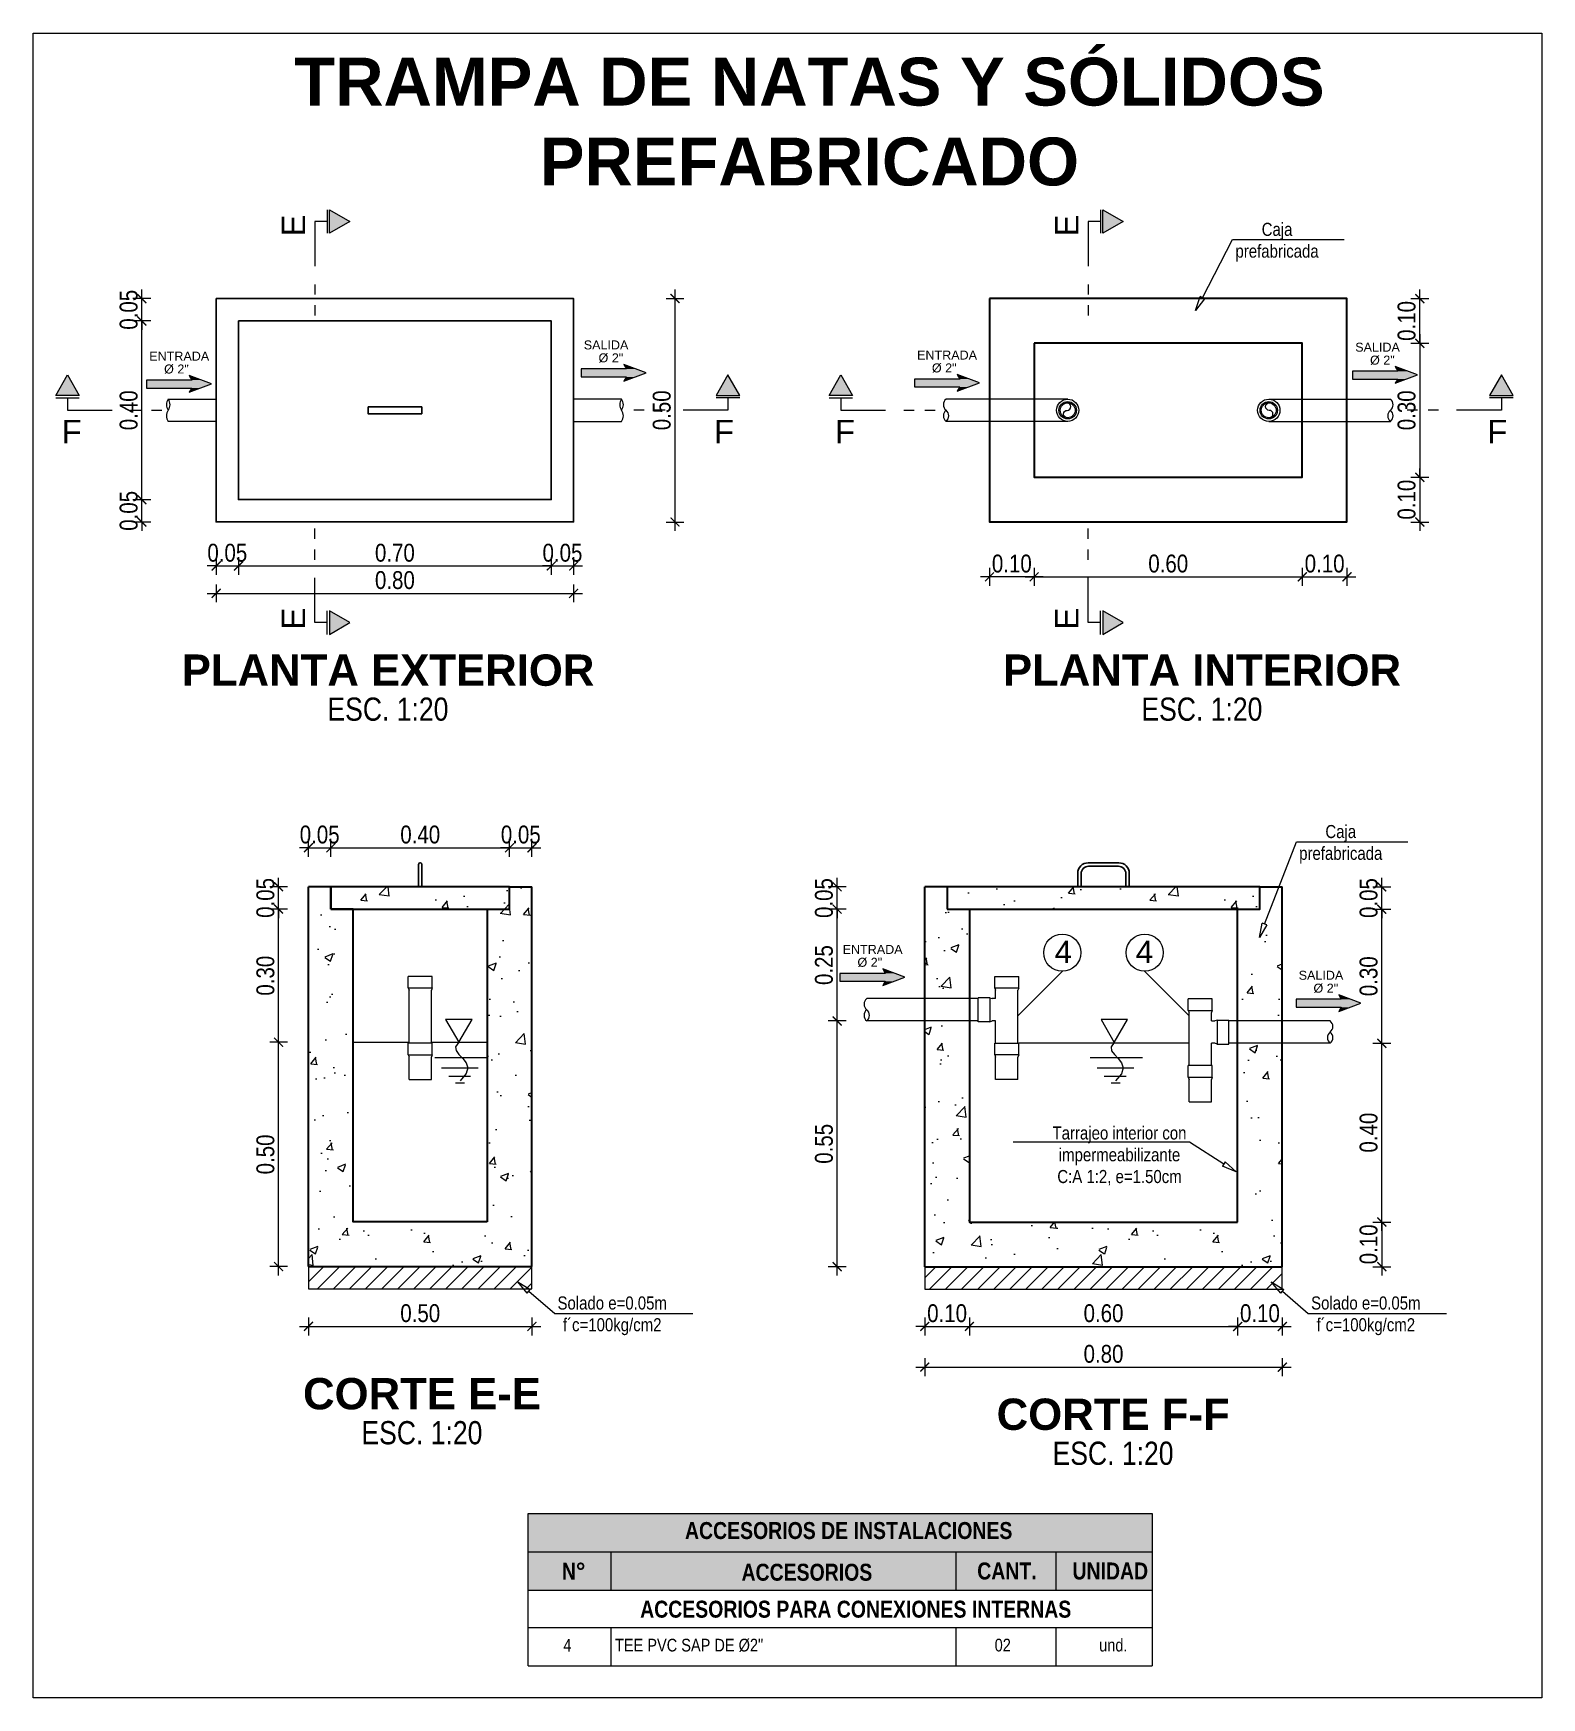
# Model space of a CAD drawing. Header units: metres. Extents: x 0 to 1935, y 0 to 1529.
# Drawn here: x 1884.084 to 1887.46, y 1480.047 to 1483.771 of the extents above; entities that cross this region are included whole.
import ezdxf
from ezdxf import colors
from ezdxf.entities.mleader import LeaderData, LeaderLine
from ezdxf.enums import TextEntityAlignment as Align
from ezdxf.math import Vec2, Vec3

# ---------------------------------------------------------------- set-up
doc = ezdxf.new("R2010")
doc.units = ezdxf.units.M
doc.header["$LTSCALE"] = 0.005
doc.linetypes.add('ACAD_ISO04W100', pattern=[30.5, 24, -3, 0.5, -3])
for name, color, linetype, lineweight in [('-Acero techos', 252, 'Continuous', 13), ('-Acotado', 251, 'Continuous', 5), ('-Eje', 1, 'ACAD_ISO04W100', 9), ('-Textos', 7, 'Continuous', 20), ('LINEAS', 5, 'Continuous', 18), ('PL-03', 4, 'Continuous', 15)]:
    doc.layers.add(name, color=color, linetype=linetype, lineweight=lineweight)
for name, color, linetype in [('A_50_CotasExter', 7, 'Continuous'), ('CONCRETO B', 7, 'Continuous'), ('FIERRO', 160, 'Continuous'), ('G-TEXTOS-TITULOS', 4, 'Continuous'), ('PDF_Sentido de flujo', 1, 'Continuous'), ('PDF_Text', 7, 'Continuous')]:
    doc.layers.add(name, color=color, linetype=linetype)
for name, color, linetype, true_color in [('PDF_Geometry', 9, 'Continuous', 0x808080), ('PDF_Muro secundario', 7, 'Continuous', 0x545454), ("PDF_Tub. de desague 4''", 7, 'Continuous', 0x002595)]:
    doc.layers.add(name, color=color, linetype=linetype, true_color=true_color)
doc.styles.add('-Arial', font='arial.ttf')
doc.styles.add('-Arial Narrow', font='ARIALN.TTF')
doc.styles.add('25-TITULO', font='arialbd.ttf', dxfattribs={"height": 0.1})
doc.styles.add('PDF Arial-BoldMT', font='arial.ttf')
doc.dimstyles.new('Esc 1_20n', dxfattribs={"dimscale": 0.02, "dimtxt": 2, "dimasz": 1, "dimexe": 1, "dimexo": 1, "dimgap": 0.45, "dimtad": 1, "dimtoh": 1, "dimzin": 3, "dimdsep": 46, "dimtxsty": '-Arial Narrow', "dimblk": 'ARCHTICK', "dimcen": 1, "dimdle": 1, "dimclrd": 252, "dimclre": 252, "dimclrt": 252, "dimadec": 0, "dimazin": 0, "dimtfac": 1, "dimtix": 1, "dimtmove": 1, "dimatfit": 2, "dimldrblk": 'ARCHTICK', "dimfxl": 1, "dimfxlon": 1, "dimtolj": 2, "dimlwd": 5, "dimlwe": 5, "dimarcsym": 0})

msp = doc.modelspace()

# ---------------------------------------------------------------- texts
at = {"layer": '-Textos', "style": '-Arial Narrow'}
for p in [(1884.87784, 1482.25906), (1886.69921, 1482.25906), (1884.95385, 1480.63985), (1886.50041, 1480.59383)]:
    msp.add_text('ESC. 1:20', height=0.051855, dxfattribs=at).set_placement(p, align=Align.MIDDLE_CENTER)
for s, insert, char_height, width, attachment_point in [('\\pxqc;{\\fArial Narrow|b1|i0|c0|p34;ACCESORIOS DE INSTALACIONES}', (1885.90885, 1480.42062), 0.0379965, 0.7931695, 5), ('\\pxqc;{\\fArial Narrow|b1|i0|c0|p34;N°}', (1885.29342, 1480.33009), 0.0379965, 0.2882856, 5), ('\\pxqc;{\\fArial Narrow|b1|i0|c0|p34;ACCESORIOS}', (1885.81535, 1480.3273), 0.0379965, 0.2882856, 5), ('\\pxqc;{\\fArial Narrow|b1|i0|c0|p34;CANT.}', (1886.26299, 1480.33009), 0.0379965, 0.2882856, 5), ('\\pxqc;{\\fArial Narrow|b1|i0|c0|p34;UNIDAD}', (1886.49422, 1480.33009), 0.0379965, 0.2882856, 5), ('\\pxqc;{\\fArial Narrow|b1|i0|c0|p34;ACCESORIOS PARA CONEXIONES INTERNAS}', (1885.92459, 1480.24462), 0.0379965, 1.1024001, 5), ('4', (1885.27038, 1480.17845), 0.02841, 0.0633275, 1), ('TEE PVC SAP DE {\\A1;Ø2"}', (1885.38592, 1480.17864), 0.0284086, 0.5964527, 1), ('02', (1886.23554, 1480.1788), 0.028409, 0.036041, 1), ('und.', (1886.46937, 1480.17864), 0.028409, 0.036041, 1)]:
    msp.add_mtext(s, dxfattribs=dict(at, insert=insert, char_height=char_height, width=width, attachment_point=attachment_point))
at = {"layer": 'G-TEXTOS-TITULOS', "color": 219, "true_color": 0x642165, "style": '25-TITULO'}
for s, p in [('PLANTA EXTERIOR', (1884.87808, 1482.34635)), ('PLANTA INTERIOR', (1886.69945, 1482.34635)), ('CORTE E-E', (1884.95409, 1480.72714)), ('CORTE F-F', (1886.50066, 1480.68112))]:
    msp.add_text(s, height=0.07, dxfattribs=at).set_placement(p, align=Align.MIDDLE_CENTER)
at = {"layer": 'G-TEXTOS-TITULOS', "color": 219, "true_color": 0x642165, "insert": (1884.62834, 1483.57319), "char_height": 0.1072472, "width": 2.3854037, "attachment_point": 4, "style": '25-TITULO'}
msp.add_mtext('\\pxqc;TRAMPA DE NATAS Y SÓLIDOS\\PPREFABRICADO', dxfattribs=at)
at = {"layer": 'PDF_Text', "lineweight": 13, "style": 'PDF Arial-BoldMT'}
for p in [(1886.3696, 1481.69062), (1886.55104, 1481.69062)]:
    msp.add_text('4', height=0.05034, dxfattribs=at).set_placement(p)
at = {"layer": 'PDF_Text', "char_height": 0.020096, "attachment_point": 4, "style": 'PDF Arial-BoldMT'}
for s, insert in [('SALIDA', (1885.31603, 1483.07394)), ('SALIDA', (1887.04235, 1483.06888)), ('ENTRADA', (1884.34379, 1483.049)), ('Ø 2"', (1885.3492, 1483.04479)), ('ENTRADA', (1886.06192, 1483.05137)), ('Ø 2"', (1887.07552, 1483.03974)), ('Ø 2"', (1884.37696, 1483.01985)), ('Ø 2"', (1886.09509, 1483.02223)), ('ENTRADA', (1885.89536, 1481.7213)), ('Ø 2"', (1885.92853, 1481.69215)), ('SALIDA', (1886.91578, 1481.66338)), ('Ø 2"', (1886.94894, 1481.63424))]:
    msp.add_mtext(s, dxfattribs=dict(at, insert=insert))

# ---------------------------------------------------------------- blocks, each defined once
blk = doc.blocks.new('_ArchTick')
at = {"color": 0, "linetype": 'ByBlock', "const_width": 0.15}
blk.add_lwpolyline([(-0.5, -0.5), (0.5, 0.5)], dxfattribs=at)
blk = doc.blocks.new('*D360')
at = {"layer": 'A_50_CotasExter', "color": 252, "lineweight": 5, "ltscale": 0.005, "transparency": 16777216}
for p, q in [((1884.4734, 1482.5181), (1885.3134, 1482.5181)), ((1884.4934, 1482.5381), (1884.4934, 1482.4981)), ((1885.2934, 1482.5381), (1885.2934, 1482.4981))]:
    blk.add_line(p, q, dxfattribs=at)
at = {"layer": 'Defpoints', "color": 0, "ltscale": 0.005, "transparency": 16777216}
for p in [(1884.4934, 1482.6778), (1885.2934, 1482.6778), (1885.2934, 1482.5181)]:
    blk.add_point(p, dxfattribs=at)
at = {"layer": 'A_50_CotasExter', "color": 252, "lineweight": 5, "ltscale": 0.005, "transparency": 16777216, "xscale": 0.02, "yscale": 0.02, "zscale": 0.02, "rotation": 180}
blk.add_blockref('_ArchTick', (1884.4934, 1482.5181), dxfattribs=at)
at = {"layer": 'A_50_CotasExter', "color": 252, "lineweight": 5, "ltscale": 0.005, "transparency": 16777216, "xscale": 0.02, "yscale": 0.02, "zscale": 0.02}
blk.add_blockref('_ArchTick', (1885.2934, 1482.5181), dxfattribs=at)
at = {"layer": 'A_50_CotasExter', "color": 252, "ltscale": 0.005, "transparency": 16777216, "insert": (1884.8934, 1482.5476), "char_height": 0.04, "attachment_point": 5, "style": '-Arial Narrow'}
blk.add_mtext('\\A2;0.80', dxfattribs=at)
blk = doc.blocks.new('*D308')
at = {"layer": 'A_50_CotasExter', "color": 252, "lineweight": 5, "ltscale": 0.005, "transparency": 16777216}
for p, q in [((1885.5202, 1483.1978), (1885.5202, 1482.6578)), ((1885.5002, 1483.1778), (1885.5402, 1483.1778)), ((1885.5002, 1482.6778), (1885.5402, 1482.6778))]:
    blk.add_line(p, q, dxfattribs=at)
at = {"layer": 'Defpoints', "color": 0, "ltscale": 0.005, "transparency": 16777216}
for p in [(1885.2934, 1483.1778), (1885.2934, 1482.6778), (1885.5202, 1482.6778)]:
    blk.add_point(p, dxfattribs=at)
at = {"layer": 'A_50_CotasExter', "color": 252, "lineweight": 5, "ltscale": 0.005, "transparency": 16777216, "xscale": 0.02, "yscale": 0.02, "zscale": 0.02}
for p, rotation in [((1885.5202, 1483.1778), 90), ((1885.5202, 1482.6778), 270)]:
    blk.add_blockref('_ArchTick', p, dxfattribs=dict(at, rotation=rotation))
at = {"layer": 'A_50_CotasExter', "color": 252, "ltscale": 0.005, "transparency": 16777216, "insert": (1885.4907, 1482.9278), "char_height": 0.04, "attachment_point": 5, "rotation": 90, "style": '-Arial Narrow'}
blk.add_mtext('\\A2;0.50', dxfattribs=at)
blk = doc.blocks.new('*D303')
at = {"layer": 'A_50_CotasExter', "color": 252, "lineweight": 5, "ltscale": 0.005, "transparency": 16777216}
for p, q in [((1887.1669, 1483.0778), (1887.2069, 1483.0778)), ((1887.1869, 1483.0978), (1887.1869, 1482.7578)), ((1887.1669, 1482.7778), (1887.2069, 1482.7778))]:
    blk.add_line(p, q, dxfattribs=at)
at = {"layer": 'Defpoints', "color": 0, "ltscale": 0.005, "transparency": 16777216}
for p in [(1886.9239, 1483.0778), (1886.9239, 1482.7778), (1887.1869, 1482.7778)]:
    blk.add_point(p, dxfattribs=at)
at = {"layer": 'A_50_CotasExter', "color": 252, "lineweight": 5, "ltscale": 0.005, "transparency": 16777216, "xscale": 0.02, "yscale": 0.02, "zscale": 0.02}
for p, rotation in [((1887.1869, 1483.0778), 90), ((1887.1869, 1482.7778), 270)]:
    blk.add_blockref('_ArchTick', p, dxfattribs=dict(at, rotation=rotation))
at = {"layer": 'A_50_CotasExter', "color": 252, "ltscale": 0.005, "transparency": 16777216, "insert": (1887.1574, 1482.9278), "char_height": 0.04, "attachment_point": 5, "rotation": 90, "style": '-Arial Narrow'}
blk.add_mtext('\\A2;0.30', dxfattribs=at)
blk = doc.blocks.new('*D304')
at = {"layer": 'A_50_CotasExter', "color": 252, "lineweight": 5, "ltscale": 0.005, "transparency": 16777216}
for p, q in [((1886.3039, 1482.5551), (1886.9439, 1482.5551)), ((1886.3239, 1482.5751), (1886.3239, 1482.5351)), ((1886.9239, 1482.5751), (1886.9239, 1482.5351))]:
    blk.add_line(p, q, dxfattribs=at)
at = {"layer": 'Defpoints', "color": 0, "ltscale": 0.005, "transparency": 16777216}
for p in [(1886.3239, 1482.8289), (1886.9239, 1482.8289), (1886.9239, 1482.5551)]:
    blk.add_point(p, dxfattribs=at)
at = {"layer": 'A_50_CotasExter', "color": 252, "lineweight": 5, "ltscale": 0.005, "transparency": 16777216, "xscale": 0.02, "yscale": 0.02, "zscale": 0.02, "rotation": 180}
blk.add_blockref('_ArchTick', (1886.3239, 1482.5551), dxfattribs=at)
at = {"layer": 'A_50_CotasExter', "color": 252, "lineweight": 5, "ltscale": 0.005, "transparency": 16777216, "xscale": 0.02, "yscale": 0.02, "zscale": 0.02}
blk.add_blockref('_ArchTick', (1886.9239, 1482.5551), dxfattribs=at)
at = {"layer": 'A_50_CotasExter', "color": 252, "ltscale": 0.005, "transparency": 16777216, "insert": (1886.6239, 1482.5846), "char_height": 0.04, "attachment_point": 5, "style": '-Arial Narrow'}
blk.add_mtext('\\A2;0.60', dxfattribs=at)
blk = doc.blocks.new('*D305')
at = {"layer": 'A_50_CotasExter', "color": 252, "lineweight": 5, "ltscale": 0.005, "transparency": 16777216}
for p, q in [((1886.3439, 1482.5551), (1886.2039, 1482.5551)), ((1886.2239, 1482.5751), (1886.2239, 1482.5351)), ((1886.3239, 1482.5751), (1886.3239, 1482.5351))]:
    blk.add_line(p, q, dxfattribs=at)
at = {"layer": 'Defpoints', "color": 0, "ltscale": 0.005, "transparency": 16777216}
for p in [(1886.2239, 1482.8289), (1886.3239, 1482.8289), (1886.2239, 1482.5551)]:
    blk.add_point(p, dxfattribs=at)
at = {"layer": 'A_50_CotasExter', "color": 252, "lineweight": 5, "ltscale": 0.005, "transparency": 16777216, "xscale": 0.02, "yscale": 0.02, "zscale": 0.02, "rotation": 180}
blk.add_blockref('_ArchTick', (1886.2239, 1482.5551), dxfattribs=at)
at = {"layer": 'A_50_CotasExter', "color": 252, "lineweight": 5, "ltscale": 0.005, "transparency": 16777216, "xscale": 0.02, "yscale": 0.02, "zscale": 0.02}
blk.add_blockref('_ArchTick', (1886.3239, 1482.5551), dxfattribs=at)
at = {"layer": 'A_50_CotasExter', "color": 252, "ltscale": 0.005, "transparency": 16777216, "insert": (1886.2739, 1482.5846), "char_height": 0.04, "attachment_point": 5, "style": '-Arial Narrow'}
blk.add_mtext('\\A2;0.10', dxfattribs=at)
blk = doc.blocks.new('*D306')
at = {"layer": 'A_50_CotasExter', "color": 252, "lineweight": 5, "ltscale": 0.005, "transparency": 16777216}
for p, q in [((1886.9039, 1482.5551), (1887.0439, 1482.5551)), ((1886.9239, 1482.5751), (1886.9239, 1482.5351)), ((1887.0239, 1482.5751), (1887.0239, 1482.5351))]:
    blk.add_line(p, q, dxfattribs=at)
at = {"layer": 'Defpoints', "color": 0, "ltscale": 0.005, "transparency": 16777216}
for p in [(1886.9239, 1482.8289), (1887.0239, 1482.8289), (1887.0239, 1482.5551)]:
    blk.add_point(p, dxfattribs=at)
at = {"layer": 'A_50_CotasExter', "color": 252, "lineweight": 5, "ltscale": 0.005, "transparency": 16777216, "xscale": 0.02, "yscale": 0.02, "zscale": 0.02, "rotation": 180}
blk.add_blockref('_ArchTick', (1886.9239, 1482.5551), dxfattribs=at)
at = {"layer": 'A_50_CotasExter', "color": 252, "lineweight": 5, "ltscale": 0.005, "transparency": 16777216, "xscale": 0.02, "yscale": 0.02, "zscale": 0.02}
blk.add_blockref('_ArchTick', (1887.0239, 1482.5551), dxfattribs=at)
at = {"layer": 'A_50_CotasExter', "color": 252, "ltscale": 0.005, "transparency": 16777216, "insert": (1886.9739, 1482.5846), "char_height": 0.04, "attachment_point": 5, "style": '-Arial Narrow'}
blk.add_mtext('\\A2;0.10', dxfattribs=at)
blk = doc.blocks.new('*D359')
at = {"layer": 'A_50_CotasExter', "color": 252, "lineweight": 5, "ltscale": 0.005, "transparency": 16777216}
for p, q in [((1887.1669, 1482.7778), (1887.2069, 1482.7778)), ((1887.1869, 1482.7778), (1887.1869, 1482.7978)), ((1887.1869, 1482.7778), (1887.1869, 1482.6778)), ((1887.1669, 1482.6778), (1887.2069, 1482.6778)), ((1887.1869, 1482.6778), (1887.1869, 1482.6578))]:
    blk.add_line(p, q, dxfattribs=at)
at = {"layer": 'Defpoints', "color": 0, "ltscale": 0.005, "transparency": 16777216}
for p in [(1887.0239, 1482.7778), (1887.0239, 1482.6778), (1887.1869, 1482.6778)]:
    blk.add_point(p, dxfattribs=at)
at = {"layer": 'A_50_CotasExter', "color": 252, "lineweight": 5, "ltscale": 0.005, "transparency": 16777216, "xscale": 0.02, "yscale": 0.02, "zscale": 0.02}
for p, rotation in [((1887.1869, 1482.7778), 270), ((1887.1869, 1482.6778), 90)]:
    blk.add_blockref('_ArchTick', p, dxfattribs=dict(at, rotation=rotation))
at = {"layer": 'A_50_CotasExter', "color": 252, "ltscale": 0.005, "transparency": 16777216, "insert": (1887.1574, 1482.7278), "char_height": 0.04, "attachment_point": 5, "rotation": 90, "style": '-Arial Narrow'}
blk.add_mtext('\\A2;0.10', dxfattribs=at)
blk = doc.blocks.new('*D307')
at = {"layer": 'A_50_CotasExter', "color": 252, "lineweight": 5, "ltscale": 0.005, "transparency": 16777216}
for p, q in [((1887.1869, 1483.1778), (1887.1869, 1483.1978)), ((1887.1669, 1483.1778), (1887.2069, 1483.1778)), ((1887.1869, 1483.0778), (1887.1869, 1483.1778)), ((1887.1669, 1483.0778), (1887.2069, 1483.0778)), ((1887.1869, 1483.0778), (1887.1869, 1483.0578))]:
    blk.add_line(p, q, dxfattribs=at)
at = {"layer": 'Defpoints', "color": 0, "ltscale": 0.005, "transparency": 16777216}
for p in [(1886.9239, 1483.1778), (1887.1869, 1483.1778), (1886.7839, 1483.0778)]:
    blk.add_point(p, dxfattribs=at)
at = {"layer": 'A_50_CotasExter', "color": 252, "lineweight": 5, "ltscale": 0.005, "transparency": 16777216, "xscale": 0.02, "yscale": 0.02, "zscale": 0.02}
for p, rotation in [((1887.1869, 1483.1778), 270), ((1887.1869, 1483.0778), 90)]:
    blk.add_blockref('_ArchTick', p, dxfattribs=dict(at, rotation=rotation))
at = {"layer": 'A_50_CotasExter', "color": 252, "ltscale": 0.005, "transparency": 16777216, "insert": (1887.1574, 1483.1278), "char_height": 0.04, "attachment_point": 5, "rotation": 90, "style": '-Arial Narrow'}
blk.add_mtext('\\A2;0.10', dxfattribs=at)
blk = doc.blocks.new('Corte Vertical 1_1000')
at = {"layer": '-Eje'}
blk.add_hatch(color=256, dxfattribs=at).paths.add_polyline_path([(13.34, -3.56), (9.86, -1.57), (9.86, -5.55)])
for p, q in [((9.44, -1.57), (9.44, -5.55)), ((9.44, -3.56), (7.34, -3.56))]:
    blk.add_line(p, q, dxfattribs=at)
blk.add_lwpolyline([(13.34, -3.56), (9.86, -5.55), (9.86, -1.57)], close=True, dxfattribs=at)
for points in [[(7.34, -3.56), (7.34, -16.05)], [(7.34, -14.25), (7.34, -16)], [(7.34, -17.81), (7.34, -19.56)]]:
    blk.add_lwpolyline(points, dxfattribs=at)
at = {"layer": '-Eje', "style": '-Arial'}
blk.add_attdef('A', text='', height=4, dxfattribs=at).set_placement((3.71, -4.24), align=Align.MIDDLE)
blk = doc.blocks.new('*D340')
at = {"layer": 'A_50_CotasExter', "color": 252, "lineweight": 5, "ltscale": 0.005, "transparency": 16777216}
for p, q in [((1884.4934, 1482.5994), (1884.4934, 1482.5594)), ((1884.5434, 1482.5994), (1884.5434, 1482.5594)), ((1884.4934, 1482.5794), (1884.4734, 1482.5794)), ((1884.4934, 1482.5794), (1884.5434, 1482.5794)), ((1884.5434, 1482.5794), (1884.5634, 1482.5794))]:
    blk.add_line(p, q, dxfattribs=at)
at = {"layer": 'Defpoints', "color": 0, "ltscale": 0.005, "transparency": 16777216}
for p in [(1884.4934, 1482.7278), (1884.5434, 1482.7278), (1884.5434, 1482.5794)]:
    blk.add_point(p, dxfattribs=at)
at = {"layer": 'A_50_CotasExter', "color": 252, "lineweight": 5, "ltscale": 0.005, "transparency": 16777216, "xscale": 0.02, "yscale": 0.02, "zscale": 0.02}
blk.add_blockref('_ArchTick', (1884.4934, 1482.5794), dxfattribs=at)
at = {"layer": 'A_50_CotasExter', "color": 252, "lineweight": 5, "ltscale": 0.005, "transparency": 16777216, "xscale": 0.02, "yscale": 0.02, "zscale": 0.02, "rotation": 180}
blk.add_blockref('_ArchTick', (1884.5434, 1482.5794), dxfattribs=at)
at = {"layer": 'A_50_CotasExter', "color": 252, "ltscale": 0.005, "transparency": 16777216, "insert": (1884.5184, 1482.6088), "char_height": 0.04, "attachment_point": 5, "style": '-Arial Narrow'}
blk.add_mtext('\\A2;0.05', dxfattribs=at)
blk = doc.blocks.new('*D354')
at = {"layer": 'A_50_CotasExter', "color": 252, "lineweight": 5, "ltscale": 0.005, "transparency": 16777216}
for p, q in [((1884.5434, 1482.5994), (1884.5434, 1482.5594)), ((1885.2434, 1482.5994), (1885.2434, 1482.5594)), ((1884.5234, 1482.5794), (1885.2634, 1482.5794))]:
    blk.add_line(p, q, dxfattribs=at)
at = {"layer": 'Defpoints', "color": 0, "ltscale": 0.005, "transparency": 16777216}
for p in [(1884.5434, 1482.7278), (1885.2434, 1482.7278), (1885.2434, 1482.5794)]:
    blk.add_point(p, dxfattribs=at)
at = {"layer": 'A_50_CotasExter', "color": 252, "lineweight": 5, "ltscale": 0.005, "transparency": 16777216, "xscale": 0.02, "yscale": 0.02, "zscale": 0.02, "rotation": 180}
blk.add_blockref('_ArchTick', (1884.5434, 1482.5794), dxfattribs=at)
at = {"layer": 'A_50_CotasExter', "color": 252, "lineweight": 5, "ltscale": 0.005, "transparency": 16777216, "xscale": 0.02, "yscale": 0.02, "zscale": 0.02}
blk.add_blockref('_ArchTick', (1885.2434, 1482.5794), dxfattribs=at)
at = {"layer": 'A_50_CotasExter', "color": 252, "ltscale": 0.005, "transparency": 16777216, "insert": (1884.8934, 1482.6088), "char_height": 0.04, "attachment_point": 5, "style": '-Arial Narrow'}
blk.add_mtext('\\A2;0.70', dxfattribs=at)
blk = doc.blocks.new('*D355')
at = {"layer": 'A_50_CotasExter', "color": 252, "lineweight": 5, "ltscale": 0.005, "transparency": 16777216}
for p, q in [((1885.2434, 1482.5994), (1885.2434, 1482.5594)), ((1885.2934, 1482.5994), (1885.2934, 1482.5594)), ((1885.2434, 1482.5794), (1885.2234, 1482.5794)), ((1885.2434, 1482.5794), (1885.2934, 1482.5794)), ((1885.2934, 1482.5794), (1885.3134, 1482.5794))]:
    blk.add_line(p, q, dxfattribs=at)
at = {"layer": 'Defpoints', "color": 0, "ltscale": 0.005, "transparency": 16777216}
for p in [(1885.2434, 1482.7278), (1885.2934, 1482.6778), (1885.2934, 1482.5794)]:
    blk.add_point(p, dxfattribs=at)
at = {"layer": 'A_50_CotasExter', "color": 252, "lineweight": 5, "ltscale": 0.005, "transparency": 16777216, "xscale": 0.02, "yscale": 0.02, "zscale": 0.02}
blk.add_blockref('_ArchTick', (1885.2434, 1482.5794), dxfattribs=at)
at = {"layer": 'A_50_CotasExter', "color": 252, "lineweight": 5, "ltscale": 0.005, "transparency": 16777216, "xscale": 0.02, "yscale": 0.02, "zscale": 0.02, "rotation": 180}
blk.add_blockref('_ArchTick', (1885.2934, 1482.5794), dxfattribs=at)
at = {"layer": 'A_50_CotasExter', "color": 252, "ltscale": 0.005, "transparency": 16777216, "insert": (1885.2684, 1482.6088), "char_height": 0.04, "attachment_point": 5, "style": '-Arial Narrow'}
blk.add_mtext('\\A2;0.05', dxfattribs=at)
blk = doc.blocks.new('*D356')
at = {"layer": 'A_50_CotasExter', "color": 252, "lineweight": 5, "ltscale": 0.005, "transparency": 16777216}
for p, q in [((1884.3272, 1482.7278), (1884.3272, 1482.7478)), ((1884.3472, 1482.7278), (1884.3072, 1482.7278)), ((1884.3272, 1482.6778), (1884.3272, 1482.7278)), ((1884.3472, 1482.6778), (1884.3072, 1482.6778)), ((1884.3272, 1482.6778), (1884.3272, 1482.6578))]:
    blk.add_line(p, q, dxfattribs=at)
at = {"layer": 'Defpoints', "color": 0, "ltscale": 0.005, "transparency": 16777216}
for p in [(1884.3272, 1482.7278), (1884.4934, 1482.7278), (1884.4934, 1482.6778)]:
    blk.add_point(p, dxfattribs=at)
at = {"layer": 'A_50_CotasExter', "color": 252, "lineweight": 5, "ltscale": 0.005, "transparency": 16777216, "xscale": 0.02, "yscale": 0.02, "zscale": 0.02}
for p, rotation in [((1884.3272, 1482.7278), 270), ((1884.3272, 1482.6778), 90)]:
    blk.add_blockref('_ArchTick', p, dxfattribs=dict(at, rotation=rotation))
at = {"layer": 'A_50_CotasExter', "color": 252, "ltscale": 0.005, "transparency": 16777216, "insert": (1884.2978, 1482.7028), "char_height": 0.04, "attachment_point": 5, "rotation": 90, "style": '-Arial Narrow'}
blk.add_mtext('\\A2;0.05', dxfattribs=at)
blk = doc.blocks.new('*D357')
at = {"layer": 'A_50_CotasExter', "color": 252, "lineweight": 5, "ltscale": 0.005, "transparency": 16777216}
for p, q in [((1884.3272, 1482.7078), (1884.3272, 1483.1478)), ((1884.3472, 1483.1278), (1884.3072, 1483.1278)), ((1884.3472, 1482.7278), (1884.3072, 1482.7278))]:
    blk.add_line(p, q, dxfattribs=at)
at = {"layer": 'Defpoints', "color": 0, "ltscale": 0.005, "transparency": 16777216}
for p in [(1884.3272, 1483.1278), (1884.5434, 1483.1278), (1884.4934, 1482.7278)]:
    blk.add_point(p, dxfattribs=at)
at = {"layer": 'A_50_CotasExter', "color": 252, "lineweight": 5, "ltscale": 0.005, "transparency": 16777216, "xscale": 0.02, "yscale": 0.02, "zscale": 0.02}
for p, rotation in [((1884.3272, 1483.1278), 90), ((1884.3272, 1482.7278), 270)]:
    blk.add_blockref('_ArchTick', p, dxfattribs=dict(at, rotation=rotation))
at = {"layer": 'A_50_CotasExter', "color": 252, "ltscale": 0.005, "transparency": 16777216, "insert": (1884.2978, 1482.9278), "char_height": 0.04, "attachment_point": 5, "rotation": 90, "style": '-Arial Narrow'}
blk.add_mtext('\\A2;0.40', dxfattribs=at)
blk = doc.blocks.new('*D358')
at = {"layer": 'A_50_CotasExter', "color": 252, "lineweight": 5, "ltscale": 0.005, "transparency": 16777216}
for p, q in [((1884.3272, 1483.1778), (1884.3272, 1483.1978)), ((1884.3472, 1483.1778), (1884.3072, 1483.1778)), ((1884.3272, 1483.1278), (1884.3272, 1483.1778)), ((1884.3472, 1483.1278), (1884.3072, 1483.1278)), ((1884.3272, 1483.1278), (1884.3272, 1483.1078))]:
    blk.add_line(p, q, dxfattribs=at)
at = {"layer": 'Defpoints', "color": 0, "ltscale": 0.005, "transparency": 16777216}
for p in [(1884.3272, 1483.1778), (1884.4934, 1483.1778), (1884.5434, 1483.1278)]:
    blk.add_point(p, dxfattribs=at)
at = {"layer": 'A_50_CotasExter', "color": 252, "lineweight": 5, "ltscale": 0.005, "transparency": 16777216, "xscale": 0.02, "yscale": 0.02, "zscale": 0.02}
for p, rotation in [((1884.3272, 1483.1778), 270), ((1884.3272, 1483.1278), 90)]:
    blk.add_blockref('_ArchTick', p, dxfattribs=dict(at, rotation=rotation))
at = {"layer": 'A_50_CotasExter', "color": 252, "ltscale": 0.005, "transparency": 16777216, "insert": (1884.2978, 1483.1528), "char_height": 0.04, "attachment_point": 5, "rotation": 90, "style": '-Arial Narrow'}
blk.add_mtext('\\A2;0.05', dxfattribs=at)
blk = doc.blocks.new('_ClosedBlank')
at = {"color": 0, "linetype": 'ByBlock', "lineweight": -2}
for p, q in [((-1, 0.17), (0, 0)), ((-1, 0.17), (-1, -0.17)), ((0, 0), (-1, -0.17))]:
    blk.add_line(p, q, dxfattribs=at)
blk = doc.blocks.new('*D341')
at = {"layer": 'A_50_CotasExter', "color": 252, "lineweight": 5, "ltscale": 0.005, "transparency": 16777216}
for p, q in [((1886.0791, 1480.8775), (1886.0591, 1480.8775)), ((1886.0791, 1480.8975), (1886.0791, 1480.8575)), ((1886.0791, 1480.8775), (1886.1791, 1480.8775)), ((1886.1791, 1480.8975), (1886.1791, 1480.8575)), ((1886.1791, 1480.8775), (1886.1991, 1480.8775))]:
    blk.add_line(p, q, dxfattribs=at)
at = {"layer": 'Defpoints', "color": 0, "ltscale": 0.005, "transparency": 16777216}
for p in [(1886.0791, 1481.1113), (1886.1791, 1481.1113), (1886.1791, 1480.8775)]:
    blk.add_point(p, dxfattribs=at)
at = {"layer": 'A_50_CotasExter', "color": 252, "lineweight": 5, "ltscale": 0.005, "transparency": 16777216, "xscale": 0.02, "yscale": 0.02, "zscale": 0.02}
blk.add_blockref('_ArchTick', (1886.0791, 1480.8775), dxfattribs=at)
at = {"layer": 'A_50_CotasExter', "color": 252, "lineweight": 5, "ltscale": 0.005, "transparency": 16777216, "xscale": 0.02, "yscale": 0.02, "zscale": 0.02, "rotation": 180}
blk.add_blockref('_ArchTick', (1886.1791, 1480.8775), dxfattribs=at)
at = {"layer": 'A_50_CotasExter', "color": 252, "ltscale": 0.005, "transparency": 16777216, "insert": (1886.1291, 1480.907), "char_height": 0.04, "attachment_point": 5, "style": '-Arial Narrow'}
blk.add_mtext('\\A2;0.10', dxfattribs=at)
blk = doc.blocks.new('*D333')
at = {"layer": 'A_50_CotasExter', "color": 252, "lineweight": 5, "ltscale": 0.005, "transparency": 16777216}
for p, q in [((1886.1591, 1480.8775), (1886.7991, 1480.8775)), ((1886.1791, 1480.8975), (1886.1791, 1480.8575)), ((1886.7791, 1480.8975), (1886.7791, 1480.8575))]:
    blk.add_line(p, q, dxfattribs=at)
at = {"layer": 'Defpoints', "color": 0, "ltscale": 0.005, "transparency": 16777216}
for p in [(1886.1791, 1481.1113), (1886.7791, 1481.1113), (1886.7791, 1480.8775)]:
    blk.add_point(p, dxfattribs=at)
at = {"layer": 'A_50_CotasExter', "color": 252, "lineweight": 5, "ltscale": 0.005, "transparency": 16777216, "xscale": 0.02, "yscale": 0.02, "zscale": 0.02, "rotation": 180}
blk.add_blockref('_ArchTick', (1886.1791, 1480.8775), dxfattribs=at)
at = {"layer": 'A_50_CotasExter', "color": 252, "lineweight": 5, "ltscale": 0.005, "transparency": 16777216, "xscale": 0.02, "yscale": 0.02, "zscale": 0.02}
blk.add_blockref('_ArchTick', (1886.7791, 1480.8775), dxfattribs=at)
at = {"layer": 'A_50_CotasExter', "color": 252, "ltscale": 0.005, "transparency": 16777216, "insert": (1886.4791, 1480.907), "char_height": 0.04, "attachment_point": 5, "style": '-Arial Narrow'}
blk.add_mtext('\\A2;0.60', dxfattribs=at)
blk = doc.blocks.new('*D334')
at = {"layer": 'A_50_CotasExter', "color": 252, "lineweight": 5, "ltscale": 0.005, "transparency": 16777216}
for p, q in [((1886.7791, 1480.8775), (1886.7591, 1480.8775)), ((1886.7791, 1480.8975), (1886.7791, 1480.8575)), ((1886.7791, 1480.8775), (1886.8791, 1480.8775)), ((1886.8791, 1480.8975), (1886.8791, 1480.8575)), ((1886.8791, 1480.8775), (1886.8991, 1480.8775))]:
    blk.add_line(p, q, dxfattribs=at)
at = {"layer": 'Defpoints', "color": 0, "ltscale": 0.005, "transparency": 16777216}
for p in [(1886.7791, 1481.1113), (1886.8791, 1481.0113), (1886.8791, 1480.8775)]:
    blk.add_point(p, dxfattribs=at)
at = {"layer": 'A_50_CotasExter', "color": 252, "lineweight": 5, "ltscale": 0.005, "transparency": 16777216, "xscale": 0.02, "yscale": 0.02, "zscale": 0.02}
blk.add_blockref('_ArchTick', (1886.7791, 1480.8775), dxfattribs=at)
at = {"layer": 'A_50_CotasExter', "color": 252, "lineweight": 5, "ltscale": 0.005, "transparency": 16777216, "xscale": 0.02, "yscale": 0.02, "zscale": 0.02, "rotation": 180}
blk.add_blockref('_ArchTick', (1886.8791, 1480.8775), dxfattribs=at)
at = {"layer": 'A_50_CotasExter', "color": 252, "ltscale": 0.005, "transparency": 16777216, "insert": (1886.8291, 1480.907), "char_height": 0.04, "attachment_point": 5, "style": '-Arial Narrow'}
blk.add_mtext('\\A2;0.10', dxfattribs=at)
blk = doc.blocks.new('*D335')
at = {"layer": 'A_50_CotasExter', "color": 252, "lineweight": 5, "ltscale": 0.005, "transparency": 16777216}
for p, q in [((1886.0791, 1480.8066), (1886.0791, 1480.7666)), ((1886.8791, 1480.8066), (1886.8791, 1480.7666)), ((1886.0591, 1480.7866), (1886.8991, 1480.7866))]:
    blk.add_line(p, q, dxfattribs=at)
at = {"layer": 'Defpoints', "color": 0, "ltscale": 0.005, "transparency": 16777216}
for p in [(1886.0791, 1481.0113), (1886.8791, 1481.0113), (1886.8791, 1480.7866)]:
    blk.add_point(p, dxfattribs=at)
at = {"layer": 'A_50_CotasExter', "color": 252, "lineweight": 5, "ltscale": 0.005, "transparency": 16777216, "xscale": 0.02, "yscale": 0.02, "zscale": 0.02, "rotation": 180}
blk.add_blockref('_ArchTick', (1886.0791, 1480.7866), dxfattribs=at)
at = {"layer": 'A_50_CotasExter', "color": 252, "lineweight": 5, "ltscale": 0.005, "transparency": 16777216, "xscale": 0.02, "yscale": 0.02, "zscale": 0.02}
blk.add_blockref('_ArchTick', (1886.8791, 1480.7866), dxfattribs=at)
at = {"layer": 'A_50_CotasExter', "color": 252, "ltscale": 0.005, "transparency": 16777216, "insert": (1886.4791, 1480.816), "char_height": 0.04, "attachment_point": 5, "style": '-Arial Narrow'}
blk.add_mtext('\\A2;0.80', dxfattribs=at)
blk = doc.blocks.new('*D336')
at = {"layer": 'A_50_CotasExter', "color": 252, "lineweight": 5, "ltscale": 0.005, "transparency": 16777216}
for p, q in [((1885.9031, 1481.5613), (1885.8631, 1481.5613)), ((1885.8831, 1480.9913), (1885.8831, 1481.5813)), ((1885.9031, 1481.0113), (1885.8631, 1481.0113))]:
    blk.add_line(p, q, dxfattribs=at)
at = {"layer": 'Defpoints', "color": 0, "ltscale": 0.005, "transparency": 16777216}
for p in [(1885.8831, 1481.5613), (1886.0791, 1481.5613), (1886.0791, 1481.0113)]:
    blk.add_point(p, dxfattribs=at)
at = {"layer": 'A_50_CotasExter', "color": 252, "lineweight": 5, "ltscale": 0.005, "transparency": 16777216, "xscale": 0.02, "yscale": 0.02, "zscale": 0.02}
for p, rotation in [((1885.8831, 1481.5613), 90), ((1885.8831, 1481.0113), 270)]:
    blk.add_blockref('_ArchTick', p, dxfattribs=dict(at, rotation=rotation))
at = {"layer": 'A_50_CotasExter', "color": 252, "ltscale": 0.005, "transparency": 16777216, "insert": (1885.8536, 1481.2863), "char_height": 0.04, "attachment_point": 5, "rotation": 90, "style": '-Arial Narrow'}
blk.add_mtext('\\A2;0.55', dxfattribs=at)
blk = doc.blocks.new('*D337')
at = {"layer": 'A_50_CotasExter', "color": 252, "lineweight": 5, "ltscale": 0.005, "transparency": 16777216}
for p, q in [((1885.9031, 1481.8113), (1885.8631, 1481.8113)), ((1885.8831, 1481.5413), (1885.8831, 1481.8313)), ((1885.9031, 1481.5613), (1885.8631, 1481.5613))]:
    blk.add_line(p, q, dxfattribs=at)
at = {"layer": 'Defpoints', "color": 0, "ltscale": 0.005, "transparency": 16777216}
for p in [(1885.8831, 1481.8113), (1886.1791, 1481.8113), (1886.0791, 1481.5613)]:
    blk.add_point(p, dxfattribs=at)
at = {"layer": 'A_50_CotasExter', "color": 252, "lineweight": 5, "ltscale": 0.005, "transparency": 16777216, "xscale": 0.02, "yscale": 0.02, "zscale": 0.02}
for p, rotation in [((1885.8831, 1481.8113), 90), ((1885.8831, 1481.5613), 270)]:
    blk.add_blockref('_ArchTick', p, dxfattribs=dict(at, rotation=rotation))
at = {"layer": 'A_50_CotasExter', "color": 252, "ltscale": 0.005, "transparency": 16777216, "insert": (1885.8536, 1481.6863), "char_height": 0.04, "attachment_point": 5, "rotation": 90, "style": '-Arial Narrow'}
blk.add_mtext('\\A2;0.25', dxfattribs=at)
blk = doc.blocks.new('*D338')
at = {"layer": 'A_50_CotasExter', "color": 252, "lineweight": 5, "ltscale": 0.005, "transparency": 16777216}
for p, q in [((1885.8831, 1481.8613), (1885.8831, 1481.8813)), ((1885.9031, 1481.8613), (1885.8631, 1481.8613)), ((1885.8831, 1481.8113), (1885.8831, 1481.8613)), ((1885.9031, 1481.8113), (1885.8631, 1481.8113)), ((1885.8831, 1481.8113), (1885.8831, 1481.7913))]:
    blk.add_line(p, q, dxfattribs=at)
at = {"layer": 'Defpoints', "color": 0, "ltscale": 0.005, "transparency": 16777216}
for p in [(1885.8831, 1481.8613), (1886.0791, 1481.8613), (1886.1791, 1481.8113)]:
    blk.add_point(p, dxfattribs=at)
at = {"layer": 'A_50_CotasExter', "color": 252, "lineweight": 5, "ltscale": 0.005, "transparency": 16777216, "xscale": 0.02, "yscale": 0.02, "zscale": 0.02}
for p, rotation in [((1885.8831, 1481.8613), 270), ((1885.8831, 1481.8113), 90)]:
    blk.add_blockref('_ArchTick', p, dxfattribs=dict(at, rotation=rotation))
at = {"layer": 'A_50_CotasExter', "color": 252, "ltscale": 0.005, "transparency": 16777216, "insert": (1885.8536, 1481.8363), "char_height": 0.04, "attachment_point": 5, "rotation": 90, "style": '-Arial Narrow'}
blk.add_mtext('\\A2;0.05', dxfattribs=at)
blk = doc.blocks.new('*D342')
at = {"layer": 'A_50_CotasExter', "color": 252, "lineweight": 5, "ltscale": 0.005, "transparency": 16777216}
for p, q in [((1887.0818, 1481.5113), (1887.1218, 1481.5113)), ((1887.1018, 1481.0913), (1887.1018, 1481.5313)), ((1887.0818, 1481.1113), (1887.1218, 1481.1113))]:
    blk.add_line(p, q, dxfattribs=at)
at = {"layer": 'Defpoints', "color": 0, "ltscale": 0.005, "transparency": 16777216}
for p in [(1886.8791, 1481.5113), (1887.1018, 1481.5113), (1886.8791, 1481.1113)]:
    blk.add_point(p, dxfattribs=at)
at = {"layer": 'A_50_CotasExter', "color": 252, "lineweight": 5, "ltscale": 0.005, "transparency": 16777216, "xscale": 0.02, "yscale": 0.02, "zscale": 0.02}
for p, rotation in [((1887.1018, 1481.5113), 90), ((1887.1018, 1481.1113), 270)]:
    blk.add_blockref('_ArchTick', p, dxfattribs=dict(at, rotation=rotation))
at = {"layer": 'A_50_CotasExter', "color": 252, "ltscale": 0.005, "transparency": 16777216, "insert": (1887.0724, 1481.3113), "char_height": 0.04, "attachment_point": 5, "rotation": 90, "style": '-Arial Narrow'}
blk.add_mtext('\\A2;0.40', dxfattribs=at)
blk = doc.blocks.new('*D343')
at = {"layer": 'A_50_CotasExter', "color": 252, "lineweight": 5, "ltscale": 0.005, "transparency": 16777216}
for p, q in [((1887.0818, 1481.8113), (1887.1218, 1481.8113)), ((1887.1018, 1481.4913), (1887.1018, 1481.8313)), ((1887.0818, 1481.5113), (1887.1218, 1481.5113))]:
    blk.add_line(p, q, dxfattribs=at)
at = {"layer": 'Defpoints', "color": 0, "ltscale": 0.005, "transparency": 16777216}
for p in [(1886.8291, 1481.8113), (1887.1018, 1481.8113), (1886.8791, 1481.5113)]:
    blk.add_point(p, dxfattribs=at)
at = {"layer": 'A_50_CotasExter', "color": 252, "lineweight": 5, "ltscale": 0.005, "transparency": 16777216, "xscale": 0.02, "yscale": 0.02, "zscale": 0.02}
for p, rotation in [((1887.1018, 1481.8113), 90), ((1887.1018, 1481.5113), 270)]:
    blk.add_blockref('_ArchTick', p, dxfattribs=dict(at, rotation=rotation))
at = {"layer": 'A_50_CotasExter', "color": 252, "ltscale": 0.005, "transparency": 16777216, "insert": (1887.0724, 1481.6613), "char_height": 0.04, "attachment_point": 5, "rotation": 90, "style": '-Arial Narrow'}
blk.add_mtext('\\A2;0.30', dxfattribs=at)
blk = doc.blocks.new('*D344')
at = {"layer": 'A_50_CotasExter', "color": 252, "lineweight": 5, "ltscale": 0.005, "transparency": 16777216}
for p, q in [((1887.1018, 1481.8613), (1887.1018, 1481.8813)), ((1887.0818, 1481.8613), (1887.1218, 1481.8613)), ((1887.1018, 1481.8113), (1887.1018, 1481.8613)), ((1887.0818, 1481.8113), (1887.1218, 1481.8113)), ((1887.1018, 1481.8113), (1887.1018, 1481.7913))]:
    blk.add_line(p, q, dxfattribs=at)
at = {"layer": 'Defpoints', "color": 0, "ltscale": 0.005, "transparency": 16777216}
for p in [(1886.8791, 1481.8613), (1887.1018, 1481.8613), (1886.8291, 1481.8113)]:
    blk.add_point(p, dxfattribs=at)
at = {"layer": 'A_50_CotasExter', "color": 252, "lineweight": 5, "ltscale": 0.005, "transparency": 16777216, "xscale": 0.02, "yscale": 0.02, "zscale": 0.02}
for p, rotation in [((1887.1018, 1481.8613), 270), ((1887.1018, 1481.8113), 90)]:
    blk.add_blockref('_ArchTick', p, dxfattribs=dict(at, rotation=rotation))
at = {"layer": 'A_50_CotasExter', "color": 252, "ltscale": 0.005, "transparency": 16777216, "insert": (1887.0724, 1481.8363), "char_height": 0.04, "attachment_point": 5, "rotation": 90, "style": '-Arial Narrow'}
blk.add_mtext('\\A2;0.05', dxfattribs=at)
blk = doc.blocks.new('*D345')
at = {"layer": 'A_50_CotasExter', "color": 252, "lineweight": 5, "ltscale": 0.005, "transparency": 16777216}
for p, q in [((1887.0818, 1481.1113), (1887.1218, 1481.1113)), ((1887.1018, 1481.1113), (1887.1018, 1481.1313)), ((1887.1018, 1481.1113), (1887.1018, 1481.0113)), ((1887.0818, 1481.0113), (1887.1218, 1481.0113)), ((1887.1018, 1481.0113), (1887.1018, 1480.9913))]:
    blk.add_line(p, q, dxfattribs=at)
at = {"layer": 'Defpoints', "color": 0, "ltscale": 0.005, "transparency": 16777216}
for p in [(1886.8791, 1481.1113), (1886.8791, 1481.0113), (1887.1018, 1481.0113)]:
    blk.add_point(p, dxfattribs=at)
at = {"layer": 'A_50_CotasExter', "color": 252, "lineweight": 5, "ltscale": 0.005, "transparency": 16777216, "xscale": 0.02, "yscale": 0.02, "zscale": 0.02}
for p, rotation in [((1887.1018, 1481.1113), 270), ((1887.1018, 1481.0113), 90)]:
    blk.add_blockref('_ArchTick', p, dxfattribs=dict(at, rotation=rotation))
at = {"layer": 'A_50_CotasExter', "color": 252, "ltscale": 0.005, "transparency": 16777216, "insert": (1887.0724, 1481.0613), "char_height": 0.04, "attachment_point": 5, "rotation": 90, "style": '-Arial Narrow'}
blk.add_mtext('\\A2;0.10', dxfattribs=at)
blk = doc.blocks.new('*D348')
at = {"layer": 'A_50_CotasExter', "color": 252, "lineweight": 5, "ltscale": 0.005, "transparency": 16777216}
for p, q in [((1884.6532, 1481.5135), (1884.6132, 1481.5135)), ((1884.6332, 1480.9916), (1884.6332, 1481.5335)), ((1884.6532, 1481.0116), (1884.6132, 1481.0116))]:
    blk.add_line(p, q, dxfattribs=at)
at = {"layer": 'Defpoints', "color": 0, "ltscale": 0.005, "transparency": 16777216}
for p in [(1884.6332, 1481.5135), (1884.8001, 1481.5135), (1884.7001, 1481.0116)]:
    blk.add_point(p, dxfattribs=at)
at = {"layer": 'A_50_CotasExter', "color": 252, "lineweight": 5, "ltscale": 0.005, "transparency": 16777216, "xscale": 0.02, "yscale": 0.02, "zscale": 0.02}
for p, rotation in [((1884.6332, 1481.5135), 90), ((1884.6332, 1481.0116), 270)]:
    blk.add_blockref('_ArchTick', p, dxfattribs=dict(at, rotation=rotation))
at = {"layer": 'A_50_CotasExter', "color": 252, "ltscale": 0.005, "transparency": 16777216, "insert": (1884.6038, 1481.2625), "char_height": 0.04, "attachment_point": 5, "rotation": 90, "style": '-Arial Narrow'}
blk.add_mtext('\\A2;0.50', dxfattribs=at)
blk = doc.blocks.new('*D349')
at = {"layer": 'A_50_CotasExter', "color": 252, "lineweight": 5, "ltscale": 0.005, "transparency": 16777216}
for p, q in [((1884.6532, 1481.8116), (1884.6132, 1481.8116)), ((1884.6332, 1481.4935), (1884.6332, 1481.8316)), ((1884.6532, 1481.5135), (1884.6132, 1481.5135))]:
    blk.add_line(p, q, dxfattribs=at)
at = {"layer": 'Defpoints', "color": 0, "ltscale": 0.005, "transparency": 16777216}
for p in [(1884.6332, 1481.8116), (1884.7501, 1481.8116), (1884.8001, 1481.5135)]:
    blk.add_point(p, dxfattribs=at)
at = {"layer": 'A_50_CotasExter', "color": 252, "lineweight": 5, "ltscale": 0.005, "transparency": 16777216, "xscale": 0.02, "yscale": 0.02, "zscale": 0.02}
for p, rotation in [((1884.6332, 1481.8116), 90), ((1884.6332, 1481.5135), 270)]:
    blk.add_blockref('_ArchTick', p, dxfattribs=dict(at, rotation=rotation))
at = {"layer": 'A_50_CotasExter', "color": 252, "ltscale": 0.005, "transparency": 16777216, "insert": (1884.6038, 1481.6625), "char_height": 0.04, "attachment_point": 5, "rotation": 90, "style": '-Arial Narrow'}
blk.add_mtext('\\A2;0.30', dxfattribs=at)
blk = doc.blocks.new('*D350')
at = {"layer": 'A_50_CotasExter', "color": 252, "lineweight": 5, "ltscale": 0.005, "transparency": 16777216}
for p, q in [((1884.6332, 1481.8616), (1884.6332, 1481.8816)), ((1884.6532, 1481.8616), (1884.6132, 1481.8616)), ((1884.6332, 1481.8116), (1884.6332, 1481.8616)), ((1884.6532, 1481.8116), (1884.6132, 1481.8116)), ((1884.6332, 1481.8116), (1884.6332, 1481.7916))]:
    blk.add_line(p, q, dxfattribs=at)
at = {"layer": 'Defpoints', "color": 0, "ltscale": 0.005, "transparency": 16777216}
for p in [(1884.6332, 1481.8616), (1884.7501, 1481.8616), (1884.7501, 1481.8116)]:
    blk.add_point(p, dxfattribs=at)
at = {"layer": 'A_50_CotasExter', "color": 252, "lineweight": 5, "ltscale": 0.005, "transparency": 16777216, "xscale": 0.02, "yscale": 0.02, "zscale": 0.02}
for p, rotation in [((1884.6332, 1481.8616), 270), ((1884.6332, 1481.8116), 90)]:
    blk.add_blockref('_ArchTick', p, dxfattribs=dict(at, rotation=rotation))
at = {"layer": 'A_50_CotasExter', "color": 252, "ltscale": 0.005, "transparency": 16777216, "insert": (1884.6038, 1481.8366), "char_height": 0.04, "attachment_point": 5, "rotation": 90, "style": '-Arial Narrow'}
blk.add_mtext('\\A2;0.05', dxfattribs=at)
blk = doc.blocks.new('*D351')
at = {"layer": 'A_50_CotasExter', "color": 252, "lineweight": 5, "ltscale": 0.005, "transparency": 16777216}
for p, q in [((1884.7001, 1481.9288), (1884.7001, 1481.9688)), ((1884.7501, 1481.9288), (1884.7501, 1481.9688)), ((1884.7001, 1481.9488), (1884.6801, 1481.9488)), ((1884.7001, 1481.9488), (1884.7501, 1481.9488)), ((1884.7501, 1481.9488), (1884.7701, 1481.9488))]:
    blk.add_line(p, q, dxfattribs=at)
at = {"layer": 'Defpoints', "color": 0, "ltscale": 0.005, "transparency": 16777216}
for p in [(1884.7501, 1481.9488), (1884.7001, 1481.8616), (1884.7501, 1481.8616)]:
    blk.add_point(p, dxfattribs=at)
at = {"layer": 'A_50_CotasExter', "color": 252, "lineweight": 5, "ltscale": 0.005, "transparency": 16777216, "xscale": 0.02, "yscale": 0.02, "zscale": 0.02}
blk.add_blockref('_ArchTick', (1884.7001, 1481.9488), dxfattribs=at)
at = {"layer": 'A_50_CotasExter', "color": 252, "lineweight": 5, "ltscale": 0.005, "transparency": 16777216, "xscale": 0.02, "yscale": 0.02, "zscale": 0.02, "rotation": 180}
blk.add_blockref('_ArchTick', (1884.7501, 1481.9488), dxfattribs=at)
at = {"layer": 'A_50_CotasExter', "color": 252, "ltscale": 0.005, "transparency": 16777216, "insert": (1884.7251, 1481.9782), "char_height": 0.04, "attachment_point": 5, "style": '-Arial Narrow'}
blk.add_mtext('\\A2;0.05', dxfattribs=at)
blk = doc.blocks.new('*D352')
at = {"layer": 'A_50_CotasExter', "color": 252, "lineweight": 5, "ltscale": 0.005, "transparency": 16777216}
for p, q in [((1884.7501, 1481.9288), (1884.7501, 1481.9688)), ((1885.1501, 1481.9288), (1885.1501, 1481.9688)), ((1884.7301, 1481.9488), (1885.1701, 1481.9488))]:
    blk.add_line(p, q, dxfattribs=at)
at = {"layer": 'Defpoints', "color": 0, "ltscale": 0.005, "transparency": 16777216}
for p in [(1885.1501, 1481.9488), (1884.7501, 1481.8616), (1885.1501, 1481.8616)]:
    blk.add_point(p, dxfattribs=at)
at = {"layer": 'A_50_CotasExter', "color": 252, "lineweight": 5, "ltscale": 0.005, "transparency": 16777216, "xscale": 0.02, "yscale": 0.02, "zscale": 0.02, "rotation": 180}
blk.add_blockref('_ArchTick', (1884.7501, 1481.9488), dxfattribs=at)
at = {"layer": 'A_50_CotasExter', "color": 252, "lineweight": 5, "ltscale": 0.005, "transparency": 16777216, "xscale": 0.02, "yscale": 0.02, "zscale": 0.02}
blk.add_blockref('_ArchTick', (1885.1501, 1481.9488), dxfattribs=at)
at = {"layer": 'A_50_CotasExter', "color": 252, "ltscale": 0.005, "transparency": 16777216, "insert": (1884.9501, 1481.9782), "char_height": 0.04, "attachment_point": 5, "style": '-Arial Narrow'}
blk.add_mtext('\\A2;0.40', dxfattribs=at)
blk = doc.blocks.new('*D353')
at = {"layer": 'A_50_CotasExter', "color": 252, "lineweight": 5, "ltscale": 0.005, "transparency": 16777216}
for p, q in [((1885.1501, 1481.9288), (1885.1501, 1481.9688)), ((1885.2001, 1481.9288), (1885.2001, 1481.9688)), ((1885.1501, 1481.9488), (1885.1301, 1481.9488)), ((1885.1501, 1481.9488), (1885.2001, 1481.9488)), ((1885.2001, 1481.9488), (1885.2201, 1481.9488))]:
    blk.add_line(p, q, dxfattribs=at)
at = {"layer": 'Defpoints', "color": 0, "ltscale": 0.005, "transparency": 16777216}
for p in [(1885.2001, 1481.9488), (1885.1501, 1481.8616), (1885.2001, 1481.8616)]:
    blk.add_point(p, dxfattribs=at)
at = {"layer": 'A_50_CotasExter', "color": 252, "lineweight": 5, "ltscale": 0.005, "transparency": 16777216, "xscale": 0.02, "yscale": 0.02, "zscale": 0.02}
blk.add_blockref('_ArchTick', (1885.1501, 1481.9488), dxfattribs=at)
at = {"layer": 'A_50_CotasExter', "color": 252, "lineweight": 5, "ltscale": 0.005, "transparency": 16777216, "xscale": 0.02, "yscale": 0.02, "zscale": 0.02, "rotation": 180}
blk.add_blockref('_ArchTick', (1885.2001, 1481.9488), dxfattribs=at)
at = {"layer": 'A_50_CotasExter', "color": 252, "ltscale": 0.005, "transparency": 16777216, "insert": (1885.1751, 1481.9782), "char_height": 0.04, "attachment_point": 5, "style": '-Arial Narrow'}
blk.add_mtext('\\A2;0.05', dxfattribs=at)
blk = doc.blocks.new('*D346')
at = {"layer": 'A_50_CotasExter', "color": 252, "lineweight": 5, "ltscale": 0.005, "transparency": 16777216}
for p, q in [((1884.6801, 1480.8777), (1885.2201, 1480.8777)), ((1884.7001, 1480.8977), (1884.7001, 1480.8577)), ((1885.2001, 1480.8977), (1885.2001, 1480.8577))]:
    blk.add_line(p, q, dxfattribs=at)
at = {"layer": 'Defpoints', "color": 0, "ltscale": 0.005, "transparency": 16777216}
for p in [(1884.7001, 1480.9616), (1885.2001, 1480.9616), (1885.2001, 1480.8777)]:
    blk.add_point(p, dxfattribs=at)
at = {"layer": 'A_50_CotasExter', "color": 252, "lineweight": 5, "ltscale": 0.005, "transparency": 16777216, "xscale": 0.02, "yscale": 0.02, "zscale": 0.02, "rotation": 180}
blk.add_blockref('_ArchTick', (1884.7001, 1480.8777), dxfattribs=at)
at = {"layer": 'A_50_CotasExter', "color": 252, "lineweight": 5, "ltscale": 0.005, "transparency": 16777216, "xscale": 0.02, "yscale": 0.02, "zscale": 0.02}
blk.add_blockref('_ArchTick', (1885.2001, 1480.8777), dxfattribs=at)
at = {"layer": 'A_50_CotasExter', "color": 252, "ltscale": 0.005, "transparency": 16777216, "insert": (1884.9501, 1480.9071), "char_height": 0.04, "attachment_point": 5, "style": '-Arial Narrow'}
blk.add_mtext('\\A2;0.50', dxfattribs=at)

# ---------------------------------------------------------------- dimensions: what is measured, and where the dimension line sits
at = {"layer": 'A_50_CotasExter', "color": 18, "ltscale": 0.005, "true_color": 0x000000}
for base, p1, p2, angle, picture, middle in [((1884.32721, 1483.17784), (1884.5434, 1483.12784), (1884.4934, 1483.17784), 270, '*D358', (1884.29779, 1483.15284)), ((1885.52016, 1482.67784), (1885.2934, 1483.17784), (1885.2934, 1482.67784), 90, '*D308', (1885.49074, 1482.92784)), ((1887.18687, 1483.17784), (1886.78389, 1483.07784), (1886.92391, 1483.17784), 90, '*D307', (1887.15745, 1483.12784)), ((1884.32721, 1483.12784), (1884.4934, 1482.72784), (1884.5434, 1483.12784), 270, '*D357', (1884.29779, 1482.92784)), ((1887.18687, 1482.77784), (1886.92391, 1483.07784), (1886.92391, 1482.77784), 90, '*D303', (1887.15745, 1482.92784)), ((1887.18687, 1482.67784), (1887.02391, 1482.77784), (1887.02391, 1482.67784), 90, '*D359', (1887.15745, 1482.72784)), ((1885.2434, 1482.5794), (1884.5434, 1482.72784), (1885.2434, 1482.72784), 180, '*D354', (1884.8934, 1482.60883)), ((1885.2934, 1482.5794), (1885.2434, 1482.72784), (1885.2934, 1482.67784), 180, '*D355', (1885.2684, 1482.60883)), ((1885.15015, 1481.9488), (1884.75015, 1481.86158), (1885.15015, 1481.86158), 180, '*D352', (1884.95015, 1481.97823)), ((1885.20015, 1481.9488), (1885.15015, 1481.86158), (1885.20015, 1481.86158), 180, '*D353', (1885.17515, 1481.97823)), ((1884.63318, 1481.86158), (1884.75015, 1481.81158), (1884.75015, 1481.86158), 270, '*D350', (1884.60376, 1481.83658)), ((1885.88306, 1481.86131), (1886.17906, 1481.81131), (1886.07906, 1481.86131), 270, '*D338', (1885.85364, 1481.83631)), ((1887.1018, 1481.86131), (1886.82906, 1481.81131), (1886.87906, 1481.86131), 270, '*D344', (1887.07237, 1481.83631)), ((1884.63318, 1481.81158), (1884.80015, 1481.51345), (1884.75015, 1481.81158), 270, '*D349', (1884.60376, 1481.66252)), ((1885.88306, 1481.81131), (1886.07906, 1481.56131), (1886.17906, 1481.81131), 270, '*D337', (1885.85364, 1481.68631)), ((1887.1018, 1481.81131), (1886.87906, 1481.51131), (1886.82906, 1481.81131), 270, '*D343', (1887.07237, 1481.66131)), ((1885.88306, 1481.56131), (1886.07906, 1481.01131), (1886.07906, 1481.56131), 270, '*D336', (1885.85364, 1481.28631)), ((1884.63318, 1481.51345), (1884.70015, 1481.01158), (1884.80015, 1481.51345), 270, '*D348', (1884.60376, 1481.26252)), ((1887.1018, 1481.51131), (1886.87906, 1481.11131), (1886.87906, 1481.51131), 270, '*D342', (1887.07237, 1481.31131)), ((1886.77906, 1480.87754), (1886.17906, 1481.11131), (1886.77906, 1481.11131), 180, '*D333', (1886.47906, 1480.90696)), ((1886.87906, 1480.87754), (1886.77906, 1481.11131), (1886.87906, 1481.01131), 180, '*D334', (1886.82906, 1480.90696))]:
    dim = msp.add_linear_dim(base=base, p1=p1, p2=p2, angle=angle, dimstyle='Esc 1_20n', dxfattribs=at)
    dim.commit()
    dim.dimension.update_dxf_attribs({"geometry": picture, "text_midpoint": middle})
for base, p1, p2, picture, middle in [((1886.22391, 1482.55513), (1886.32391, 1482.82893), (1886.22391, 1482.82893), '*D305', (1886.27391, 1482.55513)), ((1887.02391, 1482.55513), (1886.92391, 1482.82893), (1887.02391, 1482.82893), '*D306', (1886.97391, 1482.55513))]:
    dim = msp.add_linear_dim(base=base, p1=p1, p2=p2, dimstyle='Esc 1_20n', dxfattribs=at)
    dim.commit()
    dim.dimension.update_dxf_attribs({"geometry": picture, "text_midpoint": middle, "dimtype": 160})
for base, p1, p2, picture, middle in [((1886.92391, 1482.55513), (1886.32391, 1482.82893), (1886.92391, 1482.82893), '*D304', (1886.62391, 1482.58455)), ((1885.2934, 1482.51814), (1884.4934, 1482.67784), (1885.2934, 1482.67784), '*D360', (1884.8934, 1482.54756))]:
    dim = msp.add_linear_dim(base=base, p1=p1, p2=p2, dimstyle='Esc 1_20n', dxfattribs=at)
    dim.commit()
    dim.dimension.update_dxf_attribs({"geometry": picture, "text_midpoint": middle})
for p1, p2, distance, picture, middle in [((1884.4934, 1482.67784), (1884.4934, 1482.72784), 0.16619, '*D356', (1884.29779, 1482.70284)), ((1884.4934, 1482.72784), (1884.5434, 1482.72784), -0.14844, '*D340', (1884.5184, 1482.60883)), ((1884.70015, 1481.86158), (1884.75015, 1481.86158), 0.08722, '*D351', (1884.72515, 1481.97823)), ((1886.07906, 1481.11131), (1886.17906, 1481.11131), -0.23377, '*D341', (1886.12906, 1480.90696)), ((1886.87906, 1481.11131), (1886.87906, 1481.01131), 0.22274, '*D345', (1887.07237, 1481.06131)), ((1886.07906, 1481.01131), (1886.87906, 1481.01131), -0.2247, '*D335', (1886.47906, 1480.81604)), ((1884.70015, 1480.96158), (1885.20015, 1480.96158), -0.0839, '*D346', (1884.95015, 1480.9071))]:
    dim = msp.add_aligned_dim(p1=p1, p2=p2, distance=distance, dimstyle='Esc 1_20n', dxfattribs=at)
    dim.commit()
    dim.dimension.update_dxf_attribs({"geometry": picture, "text_midpoint": middle})

# ---------------------------------------------------------------- hatches: boundary and pattern name
at = {"layer": '-Acero techos', "lineweight": 5, "ltscale": 0.005, "true_color": 0x939598}
h = msp.add_hatch(dxfattribs=at)
h.set_pattern_fill('AR-CONC', color=252, scale=0.001)
h.set_pattern_definition([(50, (70.57308, 37.51944), (0.182184669, -0.015939086), [0.01905, -0.20955]), (355, (70.57308, 37.51944), (-0.035243421, 0.191056845), [0.01524, -0.167640584]), (100.451445, (70.58826, 37.51811), (0.146941247, 0.175117752), [0.016190009, -0.178090245]), (46.1842, (70.57308, 37.57024), (0.27107904, -0.042042328), [0.028575, -0.314325]), (96.635558, (70.59567, 37.56674), (0.237404134, 0.247426125), [0.024285023, -0.267135608]), (351.184151, (70.57308, 37.57024), (0.237404134, 0.247426125), [0.022859967, -0.251459732]), (21, (70.59848, 37.55754), (0.151614391, -0.102265198), [0.01905, -0.20955]), (326, (70.59848, 37.55754), (0.061802028, 0.184187966), [0.01524, -0.16764]), (71.451445, (70.61111, 37.54902), (0.213416419, 0.081922769), [0.016190009, -0.178089938]), (37.5, (70.57308, 37.51944), (0.0030886033, 0.0845550389), [0, -0.165608, 0, -0.17018, 0, -0.168275]), (7.5, (70.57308, 37.51944), (0.0668196625, 0.1001805748), [0, -0.097028, 0, -0.161798, 0, -0.064135]), (327.5, (70.51644, 37.51944), (0.1355905952, -0.005728744), [0, -0.0635, 0, -0.19812, 0, -0.26289]), (317.5, (70.49104, 37.51944), (0.1481291814, 0.025426491), [0, -0.08255, 0, -0.131572, 0, -0.18669])])
h.paths.add_polyline_path([(1885.20015, 1481.86158), (1885.15015, 1481.86158), (1885.15015, 1481.81158), (1885.10015, 1481.81158), (1885.10015, 1481.11158), (1884.80015, 1481.11158), (1884.80015, 1481.81158), (1884.75015, 1481.81158), (1884.75015, 1481.86158), (1884.70015, 1481.86158), (1884.70015, 1481.01158), (1885.20015, 1481.01158)])
h.paths.add_polyline_path([(1885.15015, 1481.81158), (1885.15015, 1481.86158), (1884.75015, 1481.86158), (1884.75015, 1481.81158)], flags=16)
h = msp.add_hatch(dxfattribs=at)
h.set_pattern_fill('AR-CONC', color=252, scale=0.001)
h.set_pattern_definition([(50, (72.33892, 37.51944), (0.182184669, -0.015939086), [0.01905, -0.20955]), (355, (72.33892, 37.51944), (-0.035243421, 0.191056845), [0.01524, -0.167640584]), (100.451445, (72.3541, 37.51811), (0.146941247, 0.175117752), [0.016190009, -0.178090245]), (46.1842, (72.33892, 37.57024), (0.27107904, -0.042042328), [0.028575, -0.314325]), (96.635558, (72.3615, 37.56674), (0.237404134, 0.247426125), [0.024285023, -0.267135608]), (351.184151, (72.33892, 37.57024), (0.237404134, 0.247426125), [0.022859967, -0.251459732]), (21, (72.36432, 37.55754), (0.151614391, -0.102265198), [0.01905, -0.20955]), (326, (72.36432, 37.55754), (0.061802028, 0.184187966), [0.01524, -0.16764]), (71.451445, (72.37696, 37.54902), (0.213416419, 0.081922769), [0.016190009, -0.178089938]), (37.5, (72.33892, 37.51944), (0.0030886033, 0.0845550389), [0, -0.165608, 0, -0.17018, 0, -0.168275]), (7.5, (72.33892, 37.51944), (0.0668196625, 0.1001805748), [0, -0.097028, 0, -0.161798, 0, -0.064135]), (327.5, (72.28228, 37.51944), (0.1355905952, -0.005728744), [0, -0.0635, 0, -0.19812, 0, -0.26289]), (317.5, (72.25688, 37.51944), (0.1481291814, 0.025426491), [0, -0.08255, 0, -0.131572, 0, -0.18669])])
h.paths.add_polyline_path([(1886.87906, 1481.51131), (1886.77906, 1481.51131), (1886.77906, 1481.11131), (1886.17906, 1481.11131), (1886.17906, 1481.56131), (1886.07906, 1481.56131), (1886.07906, 1481.01131), (1886.87906, 1481.01131)])
h.paths.add_polyline_path([(1886.87906, 1481.86131), (1886.82906, 1481.86131), (1886.82906, 1481.81131), (1886.77906, 1481.81131), (1886.77906, 1481.56131), (1886.87906, 1481.56131)])
h.paths.add_polyline_path([(1886.17906, 1481.81131), (1886.12906, 1481.81131), (1886.12906, 1481.86131), (1886.07906, 1481.86131), (1886.07906, 1481.61131), (1886.17906, 1481.61131)])
h.paths.add_polyline_path([(1886.82906, 1481.81131), (1886.82906, 1481.86131), (1886.12906, 1481.86131), (1886.12906, 1481.81131)])
at = {"layer": '-Textos'}
h = msp.add_hatch(color=144, dxfattribs=at)
h.dxf.hatch_style = 1
h.paths.add_polyline_path([(1886.58782, 1480.28708), (1886.58782, 1480.45914), (1885.19186, 1480.45914), (1885.19186, 1480.28708)])
at = {"layer": 'LINEAS'}
h = msp.add_hatch(dxfattribs=at)
h.set_pattern_fill('ANSI31', color=252, scale=0.008)
h.set_pattern_definition([(45, (70.57308, 37.519439), (-0.01796051224, 0.01796051224), [])])
h.paths.add_polyline_path([(1885.20015, 1480.96158), (1885.20015, 1481.01158), (1884.70015, 1481.01158), (1884.70015, 1480.96158)])
h = msp.add_hatch(dxfattribs=at)
h.set_pattern_fill('ANSI31', color=252, scale=0.008)
h.set_pattern_definition([(45, (1432.0682, 1439.277163), (-0.0179605122, 0.0179605122), [])])
h.paths.add_polyline_path([(1886.87906, 1481.01131), (1886.07906, 1481.01131), (1886.07906, 1480.96131), (1886.87906, 1480.96131)])

# ---------------------------------------------------------------- linework, layer by layer
at = {"layer": '-Acero techos', "color": 18, "ltscale": 0.005, "true_color": 0x000000}
msp.add_lwpolyline([(1884.08426, 1483.77149), (1887.45963, 1483.77149), (1887.45963, 1480.04677), (1884.08426, 1480.04677)], close=True, dxfattribs=at)
at = {"layer": '-Textos'}
for p, q in [((1885.19186, 1480.20386), (1885.19186, 1480.45914)), ((1885.19186, 1480.45914), (1886.58782, 1480.45914)), ((1886.58782, 1480.45914), (1886.58782, 1480.20386)), ((1885.19186, 1480.37311), (1886.58782, 1480.37311)), ((1885.37729, 1480.28708), (1885.37729, 1480.37311)), ((1886.14841, 1480.37311), (1886.14841, 1480.28708)), ((1886.37239, 1480.37311), (1886.37239, 1480.28708)), ((1885.19186, 1480.28708), (1886.58782, 1480.28708)), ((1885.19186, 1480.20386), (1886.58782, 1480.20386)), ((1885.19186, 1480.11783), (1885.19186, 1480.20386)), ((1885.37729, 1480.11783), (1885.37729, 1480.20386)), ((1886.14841, 1480.20386), (1886.14841, 1480.11783)), ((1886.37239, 1480.20386), (1886.37239, 1480.11783)), ((1886.58782, 1480.20386), (1886.58782, 1480.11783)), ((1885.19186, 1480.11783), (1886.58782, 1480.11783))]:
    msp.add_line(p, q, dxfattribs=at)
at = {"layer": 'CONCRETO B', "color": 7}
for p, q in [((1886.12906, 1481.81131), (1886.12906, 1481.86131)), ((1886.82906, 1481.81131), (1886.82906, 1481.86131)), ((1886.17906, 1481.81131), (1886.12906, 1481.81131)), ((1886.77906, 1481.81131), (1886.82906, 1481.81131))]:
    msp.add_line(p, q, dxfattribs=at)
for points in [[(1884.4934, 1483.17784), (1884.4934, 1482.67784), (1885.2934, 1482.67784), (1885.2934, 1483.17784)], [(1884.5434, 1483.12784), (1885.2434, 1483.12784), (1885.2434, 1482.72784), (1884.5434, 1482.72784)]]:
    msp.add_lwpolyline(points, close=True, dxfattribs=at)
at = {"layer": 'CONCRETO B'}
msp.add_lwpolyline([(1884.8334, 1482.93522), (1884.9534, 1482.93522), (1884.9534, 1482.92022), (1884.8334, 1482.92022), (1884.8334, 1482.93522)], dxfattribs=at)
at = {"layer": 'FIERRO'}
msp.add_lwpolyline([(1884.9463, 1481.91149), (1884.9463, 1481.86158), (1884.954, 1481.86158), (1884.954, 1481.91149)], dxfattribs=at)
msp.add_lwpolyline([(1886.51367, 1481.91507), (1886.44444, 1481.91507, 0.4142136), (1886.42136, 1481.89199), (1886.42136, 1481.86131), (1886.42906, 1481.86131), (1886.42906, 1481.89093, -0.4142136), (1886.4455, 1481.90737), (1886.51261, 1481.90737, -0.4142136), (1886.52906, 1481.89093), (1886.52906, 1481.86131), (1886.53675, 1481.86131), (1886.53675, 1481.89199, 0.4142136)], format="xyb", close=True, dxfattribs=at)
msp.add_arc((1884.95015, 1481.91149), 0.00385, 0, 180, dxfattribs=at)
at = {"layer": 'LINEAS', "color": 252}
for points in [[(1884.70015, 1481.01158), (1884.70015, 1480.96158), (1885.20015, 1480.96158), (1885.20015, 1481.01158)], [(1886.07906, 1481.01131), (1886.07906, 1480.96131), (1886.87906, 1480.96131), (1886.87906, 1481.01131)]]:
    msp.add_lwpolyline(points, dxfattribs=at)
at = {"layer": 'PDF_Geometry', "color": 7, "lineweight": 13}
for points in [[(1886.3874, 1481.67232), (1886.28773, 1481.57237)], [(1886.57071, 1481.67232), (1886.67038, 1481.57237)]]:
    msp.add_lwpolyline(points, dxfattribs=at)
for centre in [(1886.38675, 1481.71415), (1886.57136, 1481.71415)]:
    msp.add_circle(centre, 0.04158, dxfattribs=at)
at = {"layer": 'PDF_Muro secundario', "color": 18, "lineweight": 30, "true_color": 0x000000}
for p, q in [((1884.70015, 1481.01158), (1884.70015, 1481.86158)), ((1884.75015, 1481.86158), (1884.70015, 1481.86158)), ((1884.75015, 1481.81158), (1884.75015, 1481.86158)), ((1885.15015, 1481.81158), (1885.15015, 1481.86158)), ((1885.15015, 1481.86158), (1885.20015, 1481.86158)), ((1885.20015, 1481.01158), (1885.20015, 1481.86158)), ((1886.07906, 1481.01131), (1886.07906, 1481.86131)), ((1886.12906, 1481.86131), (1886.07906, 1481.86131)), ((1886.82906, 1481.86131), (1886.87906, 1481.86131)), ((1886.87906, 1481.01131), (1886.87906, 1481.86131)), ((1884.80015, 1481.81158), (1884.75015, 1481.81158)), ((1885.10015, 1481.81158), (1885.15015, 1481.81158)), ((1884.70015, 1481.01158), (1885.20015, 1481.01158)), ((1886.07906, 1481.01131), (1886.87906, 1481.01131))]:
    msp.add_line(p, q, dxfattribs=at)
for points in [[(1886.22391, 1483.17784), (1886.22391, 1482.67784), (1887.02391, 1482.67784), (1887.02391, 1483.17784)], [(1886.32391, 1483.07784), (1886.32391, 1482.77784), (1886.92391, 1482.77784), (1886.92391, 1483.07784)], [(1884.75015, 1481.81158), (1885.15015, 1481.81158), (1885.15015, 1481.86158), (1884.75015, 1481.86158)], [(1886.12906, 1481.81131), (1886.82906, 1481.81131), (1886.82906, 1481.86131), (1886.12906, 1481.86131)]]:
    msp.add_lwpolyline(points, close=True, dxfattribs=at)
for points in [[(1885.10015, 1481.11158), (1884.80015, 1481.11158), (1884.80015, 1481.81158)], [(1885.10015, 1481.81158), (1885.10015, 1481.11158)], [(1886.17906, 1481.81131), (1886.17906, 1481.11131), (1886.77906, 1481.11131)], [(1886.77906, 1481.11131), (1886.77906, 1481.81131)]]:
    msp.add_lwpolyline(points, dxfattribs=at)
at = {"layer": 'PDF_Sentido de flujo', "lineweight": 5}
for points in [[(1884.43927, 1482.97767), (1884.43335, 1482.96837), (1884.48323, 1482.98697), (1884.43335, 1483.00557), (1884.43927, 1482.99542), (1884.33782, 1482.99542), (1884.33782, 1482.97767)], [(1885.41151, 1483.00261), (1885.40559, 1482.99331), (1885.45547, 1483.0119), (1885.40559, 1483.0305), (1885.41151, 1483.02036), (1885.31006, 1483.02036), (1885.31006, 1483.00261)], [(1886.1574, 1482.98004), (1886.15148, 1482.97074), (1886.20136, 1482.98934), (1886.15148, 1483.00794), (1886.1574, 1482.99779), (1886.05595, 1482.99779), (1886.05595, 1482.98004)], [(1887.13783, 1482.99755), (1887.13191, 1482.98825), (1887.18179, 1483.00685), (1887.13191, 1483.02545), (1887.13783, 1483.0153), (1887.03638, 1483.0153), (1887.03638, 1482.99755)], [(1885.99084, 1481.64996), (1885.98492, 1481.64067), (1886.0348, 1481.65926), (1885.98492, 1481.67786), (1885.99084, 1481.66772), (1885.88939, 1481.66772), (1885.88939, 1481.64996)], [(1887.01125, 1481.59205), (1887.00534, 1481.58275), (1887.05522, 1481.60135), (1887.00534, 1481.61995), (1887.01125, 1481.60981), (1886.90981, 1481.60981), (1886.90981, 1481.59205)]]:
    msp.add_lwpolyline(points, close=True, dxfattribs=at)
at = {"layer": 'PDF_Sentido de flujo', "transparency": 33554559}
for points in [[(1884.43335, 1483.00557), (1884.45956, 1482.99542), (1884.43927, 1482.99542)], [(1885.4318, 1483.02036), (1885.31006, 1483.02036), (1885.45547, 1483.0119)], [(1885.31006, 1483.02036), (1885.45547, 1483.0119), (1885.31006, 1483.0119)], [(1885.45547, 1483.0119), (1885.31006, 1483.0119), (1885.43011, 1483.00261)], [(1885.31006, 1483.0119), (1885.43011, 1483.00261), (1885.31006, 1483.00261)], [(1885.40559, 1483.0305), (1885.4318, 1483.02036), (1885.41151, 1483.02036)], [(1885.41151, 1483.00261), (1885.43011, 1483.00261), (1885.40559, 1482.99331)], [(1886.15148, 1483.00794), (1886.17769, 1482.99779), (1886.1574, 1482.99779)], [(1887.15812, 1483.0153), (1887.03638, 1483.0153), (1887.18179, 1483.00685)], [(1887.03638, 1483.0153), (1887.18179, 1483.00685), (1887.03638, 1483.00685)], [(1887.18179, 1483.00685), (1887.03638, 1483.00685), (1887.15643, 1482.99755)], [(1887.03638, 1483.00685), (1887.15643, 1482.99755), (1887.03638, 1482.99755)], [(1887.13191, 1483.02545), (1887.15812, 1483.0153), (1887.13783, 1483.0153)], [(1884.45956, 1482.99542), (1884.33782, 1482.99542), (1884.48323, 1482.98697)], [(1884.33782, 1482.99542), (1884.48323, 1482.98697), (1884.33782, 1482.98697)], [(1884.48323, 1482.98697), (1884.33782, 1482.98697), (1884.45787, 1482.97767)], [(1884.33782, 1482.98697), (1884.45787, 1482.97767), (1884.33782, 1482.97767)], [(1884.43927, 1482.97767), (1884.45787, 1482.97767), (1884.43335, 1482.96837)], [(1886.17769, 1482.99779), (1886.05595, 1482.99779), (1886.20136, 1482.98934)], [(1886.05595, 1482.99779), (1886.20136, 1482.98934), (1886.05595, 1482.98934)], [(1886.20136, 1482.98934), (1886.05595, 1482.98934), (1886.176, 1482.98004)], [(1886.05595, 1482.98934), (1886.176, 1482.98004), (1886.05595, 1482.98004)], [(1886.1574, 1482.98004), (1886.176, 1482.98004), (1886.15148, 1482.97074)], [(1887.13783, 1482.99755), (1887.15643, 1482.99755), (1887.13191, 1482.98825)], [(1886.01113, 1481.66772), (1885.88939, 1481.66772), (1886.0348, 1481.65926)], [(1885.88939, 1481.66772), (1886.0348, 1481.65926), (1885.88939, 1481.65926)], [(1886.0348, 1481.65926), (1885.88939, 1481.65926), (1886.00944, 1481.64996)], [(1885.88939, 1481.65926), (1886.00944, 1481.64996), (1885.88939, 1481.64996)], [(1885.98492, 1481.67786), (1886.01113, 1481.66772), (1885.99084, 1481.66772)], [(1885.99084, 1481.64996), (1886.00944, 1481.64996), (1885.98492, 1481.64067)], [(1887.00534, 1481.61995), (1887.03154, 1481.60981), (1887.01125, 1481.60981)], [(1887.03154, 1481.60981), (1886.90981, 1481.60981), (1887.05522, 1481.60135)], [(1886.90981, 1481.60981), (1887.05522, 1481.60135), (1886.90981, 1481.60135)], [(1887.05522, 1481.60135), (1886.90981, 1481.60135), (1887.02985, 1481.59205)], [(1886.90981, 1481.60135), (1887.02985, 1481.59205), (1886.90981, 1481.59205)], [(1887.01125, 1481.59205), (1887.02985, 1481.59205), (1887.00534, 1481.58275)]]:
    msp.add_solid(points, dxfattribs=at)
at = {"layer": "PDF_Tub. de desague 4''", "lineweight": 9}
for p, q in [((1886.39891, 1482.95284), (1886.12669, 1482.95284)), ((1886.84891, 1482.95284), (1887.12114, 1482.95284)), ((1886.39891, 1482.90284), (1886.12669, 1482.90284)), ((1886.84891, 1482.90284), (1887.12114, 1482.90284)), ((1884.97696, 1481.66101), (1884.92334, 1481.66101)), ((1884.92334, 1481.63519), (1884.92334, 1481.66101)), ((1884.97696, 1481.63519), (1884.97696, 1481.66101)), ((1886.23592, 1481.63492), (1886.23592, 1481.66073)), ((1886.23592, 1481.66073), (1886.28954, 1481.66073)), ((1886.28954, 1481.63492), (1886.28954, 1481.66073)), ((1884.92334, 1481.63519), (1884.97696, 1481.63519)), ((1884.92334, 1481.63519), (1884.92515, 1481.63019)), ((1884.92515, 1481.51158), (1884.92515, 1481.63019)), ((1884.97696, 1481.63519), (1884.97515, 1481.63019)), ((1884.97515, 1481.56158), (1884.97515, 1481.63019)), ((1886.28954, 1481.63492), (1886.23592, 1481.63492)), ((1886.23592, 1481.63492), (1886.23773, 1481.62992)), ((1886.23773, 1481.61131), (1886.23773, 1481.62992)), ((1886.28954, 1481.63492), (1886.28773, 1481.62992)), ((1886.28773, 1481.51131), (1886.28773, 1481.62992)), ((1886.19891, 1481.61131), (1885.94924, 1481.61131)), ((1886.19891, 1481.5595), (1886.19891, 1481.61312)), ((1886.22472, 1481.61312), (1886.19891, 1481.61312)), ((1886.22472, 1481.61312), (1886.22472, 1481.5595)), ((1886.22472, 1481.61312), (1886.22972, 1481.61131)), ((1886.23773, 1481.61131), (1886.22972, 1481.61131)), ((1886.72219, 1481.61073), (1886.66857, 1481.61073)), ((1886.66857, 1481.58492), (1886.66857, 1481.61073)), ((1886.66857, 1481.58492), (1886.72219, 1481.58492)), ((1886.66857, 1481.58492), (1886.67038, 1481.57992)), ((1886.72219, 1481.58492), (1886.72038, 1481.57992)), ((1886.72219, 1481.58492), (1886.72219, 1481.61073)), ((1884.97515, 1481.51158), (1884.97515, 1481.56158)), ((1886.19891, 1481.56131), (1885.94924, 1481.56131)), ((1886.22472, 1481.5595), (1886.19891, 1481.5595)), ((1886.22472, 1481.5595), (1886.22972, 1481.56131)), ((1886.23773, 1481.56131), (1886.22972, 1481.56131)), ((1886.23773, 1481.51131), (1886.23773, 1481.56131)), ((1886.67038, 1481.46131), (1886.67038, 1481.57992)), ((1886.72038, 1481.56131), (1886.72038, 1481.57992)), ((1886.72038, 1481.56131), (1886.72839, 1481.56131)), ((1886.73339, 1481.56312), (1886.72839, 1481.56131)), ((1886.73339, 1481.56312), (1886.73339, 1481.5095)), ((1886.73339, 1481.56312), (1886.7592, 1481.56312)), ((1886.7592, 1481.5095), (1886.7592, 1481.56312)), ((1886.98625, 1481.56131), (1886.7592, 1481.56131)), ((1884.97696, 1481.51158), (1884.92334, 1481.51158)), ((1884.92334, 1481.48577), (1884.92334, 1481.51158)), ((1884.97696, 1481.48577), (1884.97696, 1481.51158)), ((1886.23592, 1481.4855), (1886.23592, 1481.51131)), ((1886.23592, 1481.51131), (1886.28954, 1481.51131)), ((1886.28954, 1481.4855), (1886.28954, 1481.51131)), ((1886.72839, 1481.51131), (1886.72038, 1481.51131)), ((1886.72038, 1481.46131), (1886.72038, 1481.51131)), ((1886.73339, 1481.5095), (1886.72839, 1481.51131)), ((1886.73339, 1481.5095), (1886.7592, 1481.5095)), ((1886.98625, 1481.51131), (1886.7592, 1481.51131)), ((1884.92334, 1481.48577), (1884.97696, 1481.48577)), ((1884.92334, 1481.48577), (1884.92515, 1481.48077)), ((1884.92515, 1481.43019), (1884.92515, 1481.48077)), ((1884.97696, 1481.48577), (1884.97515, 1481.48077)), ((1884.97515, 1481.43019), (1884.97515, 1481.48077)), ((1886.28954, 1481.4855), (1886.23592, 1481.4855)), ((1886.23592, 1481.4855), (1886.23773, 1481.4805)), ((1886.23773, 1481.42992), (1886.23773, 1481.4805)), ((1886.28954, 1481.4855), (1886.28773, 1481.4805)), ((1886.28773, 1481.42992), (1886.28773, 1481.4805)), ((1886.72219, 1481.46131), (1886.66857, 1481.46131)), ((1886.66857, 1481.4355), (1886.66857, 1481.46131)), ((1886.66857, 1481.4355), (1886.72219, 1481.4355)), ((1886.66857, 1481.4355), (1886.67038, 1481.4305)), ((1886.72219, 1481.4355), (1886.72038, 1481.4305)), ((1886.72219, 1481.4355), (1886.72219, 1481.46131)), ((1884.92515, 1481.43019), (1884.97515, 1481.43019)), ((1886.28773, 1481.42992), (1886.23773, 1481.42992)), ((1886.67038, 1481.37992), (1886.67038, 1481.4305)), ((1886.72038, 1481.37992), (1886.72038, 1481.4305)), ((1886.67038, 1481.37992), (1886.72038, 1481.37992))]:
    msp.add_line(p, q, dxfattribs=at)
for points in [[(1884.38626, 1482.95284), (1884.4934, 1482.95284)], [(1885.40053, 1482.95284), (1885.2934, 1482.95284)], [(1884.4934, 1482.90284), (1884.38626, 1482.90284)], [(1885.2934, 1482.90284), (1885.40053, 1482.90284)]]:
    msp.add_lwpolyline(points, dxfattribs=at)
for points in [[(1886.3978, 1482.91116, -1), (1886.3978, 1482.92768, 1), (1886.3978, 1482.9442, 1)], [(1886.85003, 1482.91116, 1), (1886.85003, 1482.92768, -1), (1886.85003, 1482.9442, -1)]]:
    msp.add_lwpolyline(points, format="xyb", dxfattribs=at)
for centre, radius in [((1886.39891, 1482.92784), 0.025), ((1886.39891, 1482.92784), 0.01948), ((1886.39891, 1482.92784), 0.01671), ((1886.84891, 1482.92784), 0.025), ((1886.84891, 1482.92784), 0.01948), ((1886.84891, 1482.92784), 0.01671)]:
    msp.add_circle(centre, radius, dxfattribs=at)
for centre, radius, start, end in [((1884.40322, 1482.94034), 0.02106, 143.60072, 216.39928), ((1884.40322, 1482.91534), 0.02106, 143.60072, 216.39928), ((1884.36931, 1482.94034), 0.02106, 323.60072, 36.39928), ((1885.41749, 1482.94034), 0.02106, 143.60072, 216.39928), ((1885.38358, 1482.94034), 0.02106, 323.60072, 36.39928), ((1885.38358, 1482.91534), 0.02106, 323.60072, 36.39928), ((1886.13666, 1482.94034), 0.01599, 128.57446, 231.42554), ((1886.13666, 1482.91534), 0.01599, 128.57446, 231.42554), ((1886.11672, 1482.91534), 0.01599, 308.57446, 51.42554), ((1887.13111, 1482.91534), 0.01599, 128.57446, 231.42554), ((1887.11117, 1482.94034), 0.01599, 308.57446, 51.42554), ((1887.11117, 1482.91534), 0.01599, 308.57446, 51.42554), ((1885.95921, 1481.59881), 0.01599, 128.57446, 231.42554), ((1885.95921, 1481.57381), 0.01599, 128.57446, 231.42554), ((1885.93927, 1481.57381), 0.01599, 308.57446, 51.42554), ((1886.97628, 1481.54881), 0.01599, 308.57446, 51.42554), ((1886.99622, 1481.52381), 0.01599, 128.57446, 231.42554), ((1886.97628, 1481.52381), 0.01599, 308.57446, 51.42554)]:
    msp.add_arc(centre, radius, start, end, dxfattribs=at)
at = {"layer": 'PL-03', "color": 150}
msp.add_line((1886.67038, 1481.51131), (1886.28954, 1481.51131), dxfattribs=at)
for points in [[(1885.03649, 1481.51345), (1885.06611, 1481.56475), (1885.00687, 1481.56475)], [(1886.50323, 1481.51318), (1886.53284, 1481.56448), (1886.47361, 1481.56448)]]:
    msp.add_lwpolyline(points, close=True, dxfattribs=at)
for points in [[(1884.80015, 1481.51345), (1884.92515, 1481.51345)], [(1884.97515, 1481.51345), (1885.10015, 1481.51345)], [(1885.03649, 1481.51345), (1885.02929, 1481.50365), (1885.03038, 1481.49478), (1885.03669, 1481.48625), (1885.04516, 1481.47745), (1885.05271, 1481.46776), (1885.05627, 1481.4566), (1885.05278, 1481.44334), (1885.03917, 1481.42739)], [(1886.50323, 1481.51318), (1886.49603, 1481.50337), (1886.49712, 1481.49451), (1886.50343, 1481.48598), (1886.5119, 1481.47717), (1886.51945, 1481.46749), (1886.52301, 1481.45632), (1886.51952, 1481.44307), (1886.5059, 1481.42711)], [(1884.98283, 1481.47965), (1885.09936, 1481.47965)], [(1886.44957, 1481.47937), (1886.56609, 1481.47937)], [(1884.99795, 1481.45634), (1885.07991, 1481.45634)], [(1885.01391, 1481.43788), (1885.06287, 1481.43788)], [(1886.46469, 1481.45606), (1886.54664, 1481.45606)], [(1886.48065, 1481.43761), (1886.52961, 1481.43761)], [(1885.02918, 1481.42313), (1885.0495, 1481.42313)], [(1886.49592, 1481.42286), (1886.51624, 1481.42286)]]:
    msp.add_lwpolyline(points, dxfattribs=at)

# ---------------------------------------------------------------- block references
at = {"layer": '-Eje'}
ref = msp.add_blockref('Corte Vertical 1_1000', (1884.61731, 1483.39718), dxfattribs=dict(at, xscale=0.01315928236170713, yscale=0.01315928236170713, zscale=0.01315928236170713))
ref.add_attrib('A', 'E', dxfattribs={"height": 0.05264, "rotation": 90, "style": '-Arial'}).set_placement((1884.66618, 1483.34142), align=Align.MIDDLE)
ref = msp.add_blockref('Corte Vertical 1_1000', (1886.34783, 1483.39718), dxfattribs=dict(at, xscale=0.01315928236170713, yscale=0.01315928236170713, zscale=0.01315928236170713))
ref.add_attrib('A', 'E', dxfattribs={"height": 0.05264, "rotation": 90, "style": '-Arial'}).set_placement((1886.39669, 1483.34142), align=Align.MIDDLE)
ref = msp.add_blockref('Corte Vertical 1_1000', (1884.11416, 1482.83125), dxfattribs=dict(at, xscale=0.01315928236170713, yscale=0.01315928236170713, zscale=0.01315928236170713, rotation=90))
ref.add_attrib('A', 'F', dxfattribs={"height": 0.05264, "style": '-Arial'}).set_placement((1884.16992, 1482.88011), align=Align.MIDDLE)
ref = msp.add_blockref('Corte Vertical 1_1000', (1885.68563, 1482.83125), dxfattribs=dict(at, xscale=-0.01315928236170713, yscale=0.01315928236170713, zscale=0.01315928236170713, rotation=270))
ref.add_attrib('A', 'F', dxfattribs={"height": 0.05264, "style": '-Arial'}).set_placement((1885.62986, 1482.88011), align=Align.MIDDLE)
ref = msp.add_blockref('Corte Vertical 1_1000', (1885.84468, 1482.83125), dxfattribs=dict(at, xscale=0.01315928236170713, yscale=0.01315928236170713, zscale=0.01315928236170713, rotation=90))
ref.add_attrib('A', 'F', dxfattribs={"height": 0.05264, "style": '-Arial'}).set_placement((1885.90044, 1482.88011), align=Align.MIDDLE)
ref = msp.add_blockref('Corte Vertical 1_1000', (1887.41614, 1482.83125), dxfattribs=dict(at, xscale=-0.01315928236170713, yscale=0.01315928236170713, zscale=0.01315928236170713, rotation=270))
ref.add_attrib('A', 'F', dxfattribs={"height": 0.05264, "style": '-Arial'}).set_placement((1887.36038, 1482.88011), align=Align.MIDDLE)
ref = msp.add_blockref('Corte Vertical 1_1000', (1884.61731, 1482.40576), dxfattribs=dict(at, xscale=-0.01315928236170713, yscale=0.01315928236170713, zscale=0.01315928236170713, rotation=180))
ref.add_attrib('A', 'E', dxfattribs={"height": 0.05264, "rotation": 90, "style": '-Arial'}).set_placement((1884.66618, 1482.46152), align=Align.MIDDLE)
ref = msp.add_blockref('Corte Vertical 1_1000', (1886.34783, 1482.40576), dxfattribs=dict(at, xscale=-0.01315928236170713, yscale=0.01315928236170713, zscale=0.01315928236170713, rotation=180))
ref.add_attrib('A', 'E', dxfattribs={"height": 0.05264, "rotation": 90, "style": '-Arial'}).set_placement((1886.39669, 1482.46152), align=Align.MIDDLE)

msp.set_redraw_order([(e.dxf.handle, doc.entitydb.next_handle()) for e in msp.query("TEXT MTEXT ATTDEF DIMENSION ARC_DIMENSION")])  # texts and dimensions are drawn at this point

# ---------------------------------------------------------------- leaders
at = {"layer": '-Acotado'}
ml = msp.add_multileader_mtext('Standard', dxfattribs=at)
ml.set_content('Caja\\Pprefabricada', color=7, style='-Arial Narrow')
ml.set_leader_properties(color=7, linetype='Continuous', lineweight=0)
ml.set_arrow_properties(name='CLOSEDBLANK')
ml.build(insert=Vec2(0, 0))
ml.multileader.update_dxf_attribs({"has_dogleg": 0, "text_left_attachment_type": 6, "text_right_attachment_type": 6, "dogleg_length": 0, "arrow_head_size": 0.03248, "scale": 0.025})
ctx = ml.context
ctx.base_point, ctx.scale, ctx.char_height, ctx.arrow_head_size, ctx.landing_gap_size, ctx.plane_origin = Vec3(1886.76807, 1483.31001), 0.025, 0.0292329, 0.03248, 0.00812, Vec3(1886.7928, 1483.90809)
ctx.left_attachment, ctx.right_attachment, ctx.text_align_type = 6, 6, 1
notes = []
notes.append((ctx, [(0, (1, 1, 0), (1886.76807, 1483.31001), (1, 0), 0, [(0, [(1886.68525, 1483.15087)], 0, [])])]))
ctx.mtext.insert, ctx.mtext.alignment, ctx.mtext.flow_direction = Vec3(1886.86745, 1483.34736), 2, 5
ml = msp.add_multileader_mtext('Standard', dxfattribs=at)
ml.set_content('Caja\\Pprefabricada', color=7, style='-Arial Narrow')
ml.set_leader_properties(color=7, linetype='Continuous', lineweight=0)
ml.set_arrow_properties(name='CLOSEDBLANK')
ml.build(insert=Vec2(0, 0))
ml.multileader.update_dxf_attribs({"has_dogleg": 0, "text_left_attachment_type": 6, "text_right_attachment_type": 6, "dogleg_length": 0, "arrow_head_size": 0.03248, "scale": 0.025})
ctx = ml.context
ctx.base_point, ctx.scale, ctx.char_height, ctx.arrow_head_size, ctx.landing_gap_size, ctx.plane_origin = Vec3(1886.91059, 1481.96241), 0.025, 0.0292329, 0.03248, 0.00812, Vec3(1886.93532, 1482.56049)
ctx.left_attachment, ctx.right_attachment, ctx.text_align_type = 6, 6, 1
notes.append((ctx, [(0, (1, 1, 0), (1886.91059, 1481.96241), (1, 0), 0, [(0, [(1886.82777, 1481.74786)], 0, [])])]))
ctx.mtext.insert, ctx.mtext.alignment, ctx.mtext.flow_direction = Vec3(1887.00997, 1481.99976), 2, 5
ml = msp.add_multileader_mtext('Standard', dxfattribs=at)
ml.set_content('Tarrajeo interior con\\Pimpermeabilizante\\PC:A 1:2, e=1.50cm', color=7, style='-Arial Narrow')
ml.set_leader_properties(color=7, linetype='Continuous', lineweight=0)
ml.set_arrow_properties(name='CLOSEDBLANK')
ml.build(insert=Vec2(0, 0))
ml.multileader.update_dxf_attribs({"has_dogleg": 0, "text_left_attachment_type": 6, "text_right_attachment_type": 6, "dogleg_length": 0, "arrow_head_size": 0.03248, "scale": 0.025})
ctx = ml.context
ctx.base_point, ctx.scale, ctx.char_height, ctx.arrow_head_size, ctx.landing_gap_size, ctx.plane_origin = Vec3(1886.35851, 1481.29012), 0.025, 0.0292329, 0.03248, 0.00812, Vec3(1886.56614, 1481.18319)
ctx.left_attachment, ctx.right_attachment, ctx.text_align_type = 6, 6, 1
notes.append((ctx, [(1, (1, 1, 0), (1886.67123, 1481.29012), (-1, 0), 0, [(0, [(1886.77596, 1481.22355)], 0, [])])]))
ctx.mtext.insert, ctx.mtext.alignment, ctx.mtext.flow_direction = Vec3(1886.51487, 1481.3252), 2, 5
ml = msp.add_multileader_mtext('Standard', dxfattribs=at)
ml.set_content('Solado e=0.05m\\Pf´c=100kg/cm2', color=7, style='-Arial Narrow')
ml.set_leader_properties(color=7, linetype='Continuous', lineweight=0)
ml.set_arrow_properties(name='CLOSEDBLANK')
ml.build(insert=Vec2(0, 0))
ml.multileader.update_dxf_attribs({"has_dogleg": 0, "text_left_attachment_type": 6, "text_right_attachment_type": 6, "dogleg_length": 0, "arrow_head_size": 0.03248, "scale": 0.025})
ctx = ml.context
ctx.base_point, ctx.scale, ctx.char_height, ctx.arrow_head_size, ctx.landing_gap_size, ctx.plane_origin = Vec3(1885.25097, 1480.90692), 0.025, 0.0292329, 0.03248, 0.00812, Vec3(1885.27571, 1481.505)
ctx.left_attachment, ctx.right_attachment, ctx.text_align_type = 6, 6, 1
notes.append((ctx, [(0, (1, 1, 0), (1885.25097, 1480.90692), (1, 0), 0, [(0, [(1885.16815, 1480.97746)], 0, [])])]))
ctx.mtext.insert, ctx.mtext.alignment, ctx.mtext.flow_direction = Vec3(1885.37969, 1480.94474), 2, 5
ml = msp.add_multileader_mtext('Standard', dxfattribs=at)
ml.set_content('Solado e=0.05m\\Pf´c=100kg/cm2', color=7, style='-Arial Narrow')
ml.set_leader_properties(color=7, linetype='Continuous', lineweight=0)
ml.set_arrow_properties(name='CLOSEDBLANK')
ml.build(insert=Vec2(0, 0))
ml.multileader.update_dxf_attribs({"has_dogleg": 0, "text_left_attachment_type": 6, "text_right_attachment_type": 6, "dogleg_length": 0, "arrow_head_size": 0.03248, "scale": 0.025})
ctx = ml.context
ctx.base_point, ctx.scale, ctx.char_height, ctx.arrow_head_size, ctx.landing_gap_size, ctx.plane_origin = Vec3(1886.93735, 1480.90692), 0.025, 0.0292329, 0.03248, 0.00812, Vec3(1886.96208, 1481.505)
ctx.left_attachment, ctx.right_attachment, ctx.text_align_type = 6, 6, 1
notes.append((ctx, [(0, (1, 1, 0), (1886.93735, 1480.90692), (1, 0), 0, [(0, [(1886.85452, 1480.97746)], 0, [])])]))
ctx.mtext.insert, ctx.mtext.alignment, ctx.mtext.flow_direction = Vec3(1887.06606, 1480.94474), 2, 5
for ctx, leaders in notes:
    for number, flags, end, landing, length, lines in leaders:
        leader = LeaderData()
        leader.index, (leader.has_last_leader_line, leader.has_dogleg_vector, leader.attachment_direction) = number, flags
        leader.last_leader_point, leader.dogleg_vector, leader.dogleg_length = Vec3(end), Vec3(landing), length
        for number, points, colour, breaks in lines:
            line = LeaderLine()
            line.index, line.vertices, line.color, line.breaks = number, Vec3.list(points), colors.encode_raw_color(colour), breaks
            leader.lines.append(line)
        ctx.leaders.append(leader)

doc.saveas('drawing.dxf')
